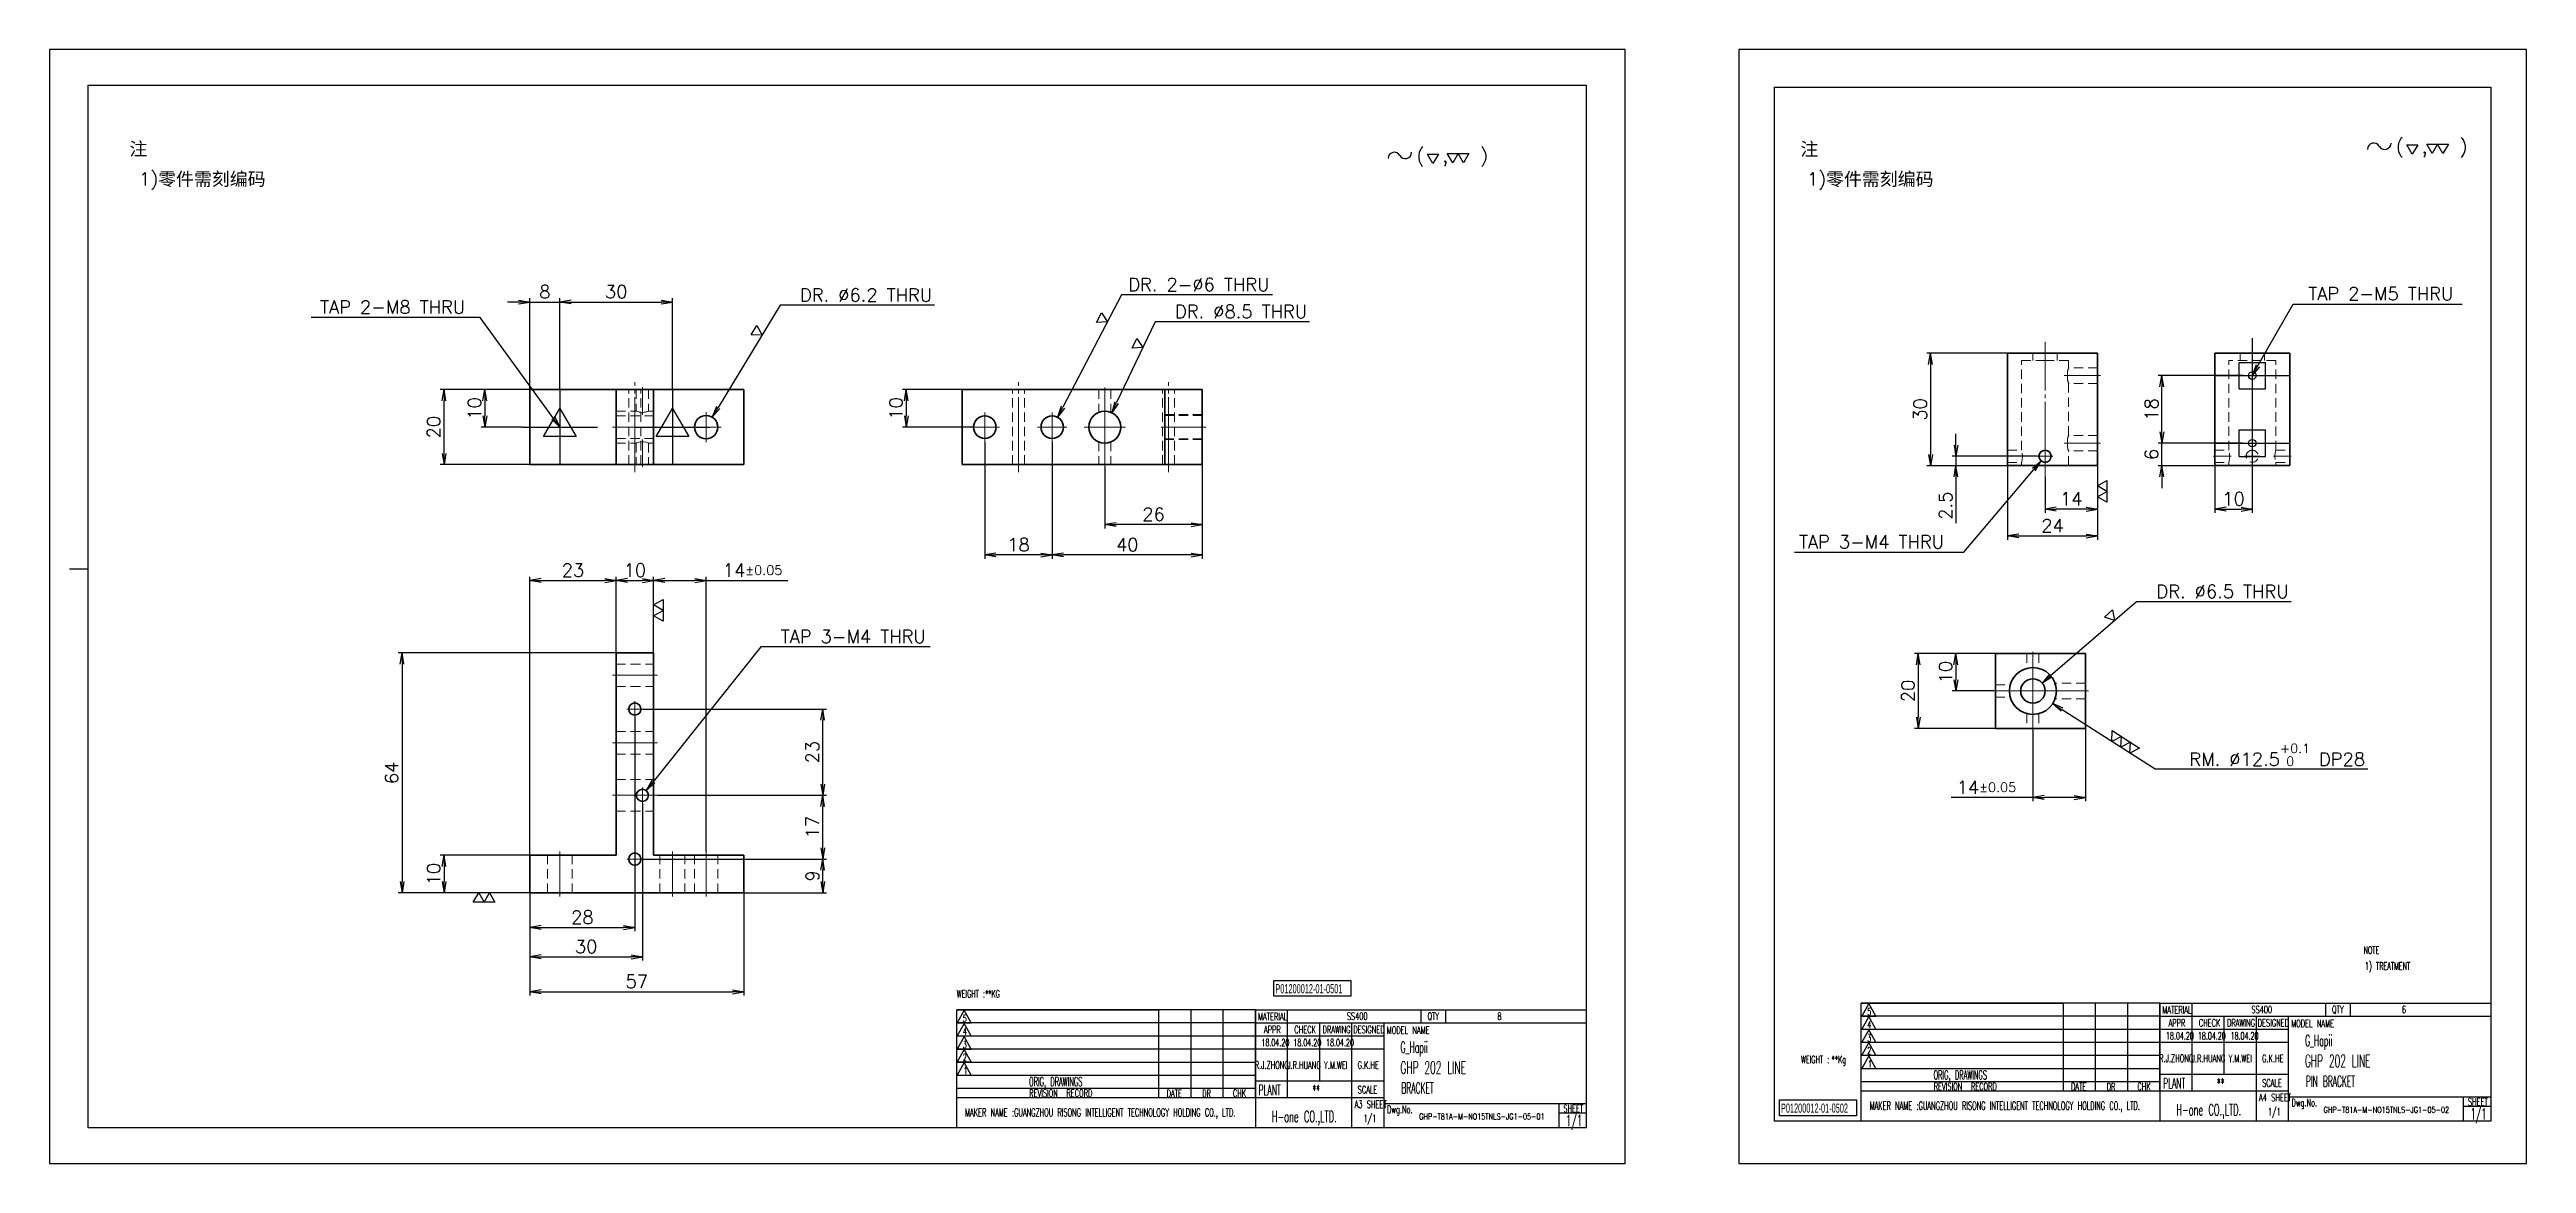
# Model space of a CAD drawing. Header units: millimetres. Extents: x 9439 to 18429, y 1498 to 3280.
# Drawn here: x 12056 to 12716, y 1498 to 1795 of the extents above; entities that cross this region are included whole.
import ezdxf
from ezdxf.enums import TextEntityAlignment as Align

# ---------------------------------------------------------------- set-up
doc = ezdxf.new("R2010")
doc.units = ezdxf.units.MM
doc.linetypes.add('CENTER-HOKUTO', pattern=[23, 20, -1, 1, -1])
doc.linetypes.add('HIDDEN-HOKUTO', pattern=[3.8, 2.5, -1.3])
doc.layers.add('AM_7', color=2, linetype='CENTER-HOKUTO', lineweight=30)
doc.layers.add('AM_HID', color=1, linetype='HIDDEN-HOKUTO', lineweight=25)
doc.layers.add('title_frame', color=7, linetype='Continuous')
doc.layers.add('word_dim', color=253, linetype='Continuous')
doc.styles.add('MX_NOTE_STANDARD', font='txt.shx', dxfattribs={"bigfont": 'bigfont.shx'})
doc.styles.get("Standard").update_dxf_attribs({"font": 'romans.shx', "bigfont": 'bigfont.shx'})
doc.dimstyles.new('RS1-1', dxfattribs={"dimtxt": 3.5, "dimasz": 3, "dimexe": 1, "dimexo": 0, "dimgap": 1, "dimtad": 3, "dimdsep": 46, "dimtxsty": 'Standard', "dimblk1": 'OPEN', "dimblk2": 'OPEN', "dimsah": 1, "dimcen": 0, "dimclrd": 256, "dimclre": 256, "dimclrt": 3, "dimazin": 2, "dimtfac": 1, "dimtmove": 0, "dimatfit": 3, "dimldrblk": 'OPEN', "dimfxl": 0, "dimtolj": 1, "dimtzin": 0, "dimarcsym": 0})

msp = doc.modelspace()

# ---------------------------------------------------------------- texts
at = {"ltscale": 2, "char_height": 3.5, "attachment_point": 1}
for s, insert, width in [('{\\fSimSun|b0|i0|c134|p2;\\C3;注}', (12077.301, 1770.365), 10.36469), ('{\\fSimSun|b0|i0|c134|p2;\\C3;注}', (12522.745, 1770.328), 10.36469), ('{\\Fromans,bigfont|c134;\\C3;1)\\fSimSun|b0|i0|c134|p2;零件需刻编码}', (12079.866, 1762.357), 96.90613), ('{\\Fromans,bigfont|c134;\\C3;1)\\fSimSun|b0|i0|c134|p2;零件需刻编码}', (12524.504, 1762.342), 96.90613)]:
    msp.add_mtext(s, dxfattribs=dict(at, insert=insert, width=width))
at = {"linetype": 'Continuous', "char_height": 3, "width": 50.9, "attachment_point": 4}
for insert in [(12657.281, 1530.392), (12416.161, 1528.604)]:
    msp.add_mtext('{\\W0.5;\\C3;G_Hapii }', dxfattribs=dict(at, insert=insert))
at = {"color": 3, "linetype": 'Continuous', "char_height": 1.6, "width": 37.13137, "attachment_point": 1}
for s, insert in [('{\\W0.65;GHP-T81A-M-NO15TNLS-JG1-05-02}', (12662.236, 1513.234)), ('{\\W0.65;GHP-T81A-M-NO15TNLS-JG1-05-01}', (12421.116, 1511.446))]:
    msp.add_mtext(s, dxfattribs=dict(at, insert=insert))
at = {"layer": 'title_frame', "color": 3, "style": 'MX_NOTE_STANDARD'}
for s, height, width, p in [('NOTE', 2, 0.5341, (12672.878, 1554.005)), ('NOTE', 1.96, 0.545, (12672.878, 1554.005)), ('NOTE', 1.96, 0.545, (12672.878, 1554.005)), ('1) TREATMENT', 2, 0.5341, (12673.267, 1549.782)), ('1) TREATMENT', 1.96, 0.545, (12673.267, 1549.782)), ('1) TREATMENT', 1.96, 0.545, (12673.267, 1549.782)), ('WEIGHT :**KG ', 1.96, 0.545, (12297.883, 1542.4)), ('SS400', 1.9728, 0.5341, (12642.977, 1538.17)), ('6', 1.973, 0.5341, (12683.104, 1538.17)), ('SS400', 1.9728, 0.5341, (12401.857, 1536.382)), ('8', 1.973, 0.5341, (12441.985, 1536.382)), ('18.04.20', 1.9, 0.5341, (12620.19, 1531.195)), ('18.04.20', 1.9, 0.5341, (12628.702, 1531.195)), ('18.04.20', 1.9, 0.5341, (12637.42, 1531.195)), ('18.04.20', 1.9, 0.5341, (12379.071, 1529.408)), ('18.04.20', 1.9, 0.5341, (12387.583, 1529.408)), ('18.04.20', 1.9, 0.5341, (12396.3, 1529.408)), ('GHP 202 LINE', 3.3, 0.5341, (12416.123, 1522.035)), ('WEIGHT : ', 2, 0.5341, (12522.94, 1524.859)), ('**Kg', 2, 0.5341, (12531.087, 1524.859)), ('GHP 202 LINE', 3.3, 0.5341, (12657.242, 1523.822)), ('**', 2.74, 0.5341, (12392.677, 1516.353)), ('BRACKET', 2.94, 0.5, (12416.371, 1516.771)), ('**', 2.74, 0.5341, (12633.796, 1518.141)), ('PIN BRACKET', 2.94, 0.5, (12657.49, 1518.558)), ('H-one CO.,LTD.', 3, 0.5341, (12381.84, 1509.133)), ('A3 SHEET', 1.9728, 0.5341, (12403.914, 1512.907)), ('H-one CO.,LTD.', 3, 0.5341, (12622.959, 1510.921)), ('1/1', 1.9728, 0.5341, (12647.385, 1510.94)), ('SHEET', 1.9728, 0.5341, (12700.693, 1513.583)), ('1/1', 3, 0.5341, (12701.41, 1509.847)), ('1/1', 1.9728, 0.5341, (12406.265, 1509.153)), ('1/1', 3, 0.5341, (12460.291, 1508.06))]:
    msp.add_text(s, height=height, dxfattribs=dict(at, width=width)).set_placement(p)
at = {"layer": 'title_frame', "color": 3, "style": 'MX_NOTE_STANDARD', "width": 0.5341}
for s, p in [('R.J.ZHONG', (12381.816, 1522.79)), ('J.R.HUANG', (12390.411, 1522.769)), ('Y.M.WEI', (12398.891, 1522.772)), ('G.K.HE', (12407.561, 1522.769)), ('R.J.ZHONG', (12622.936, 1524.578)), ('J.R.HUANG', (12631.53, 1524.556)), ('Y.M.WEI', (12640.01, 1524.56)), ('G.K.HE', (12648.68, 1524.556))]:
    msp.add_text(s, height=1.9728, dxfattribs=at).set_placement(p, align=Align.BOTTOM_CENTER)
at = {"layer": 'title_frame', "color": 3, "char_height": 2.45, "width": 4.1107, "attachment_point": 1, "style": 'MX_NOTE_STANDARD'}
for s, insert in [('{\\f3 of 9 Barcode|b0|i0|c0|p82;\\W0.5;P01200012-01-0501}', (12382.794, 1545.938)), ('{\\f3 of 9 Barcode|b0|i0|c0|p82;\\W0.5;P01200012-01-0502}', (12517.571, 1514.105))]:
    msp.add_mtext(s, dxfattribs=dict(at, insert=insert))
at = {"layer": 'word_dim', "color": 3, "linetype": 'Continuous', "ltscale": 2, "char_height": 3.5}
for s, insert, attachment_point in [('\\A1;TAP 2-M5 THRU', (12658.121, 1728.274), 7), ('\\A1;TAP 2-M8 THRU', (12166.814, 1724.711), 9)]:
    msp.add_mtext(s, dxfattribs=dict(at, insert=insert, attachment_point=attachment_point))

# ---------------------------------------------------------------- blocks, each defined once
blk = doc.blocks.new('A$C404331B6')
at = {"layer": 'title_frame'}
for p, q in [((0, -31.5), (0, 0)), ((0, 0), (53.9, 0)), ((79.62, 0), (0, 0)), ((53.9, -23.5), (53.9, 0)), ((62.48, -23.5), (62.48, 0)), ((62.48, -23.5), (62.48, 0)), ((71.05, -23.5), (71.05, 0)), ((71.05, -23.5), (71.05, 0)), ((79.62, 0), (79.62, -31.5)), ((79.62, 0), (167.83, 0)), ((88.2, -23.5), (88.2, 0)), ((123.73, 0), (123.73, -3.5)), ((130.3, 0), (130.3, -3.5)), ((53.9, -3.5), (0, -3.5)), ((79.62, -3.5), (0, -3.5)), ((1.98, -0.12), (0.1, -3.45)), ((0.1, -3.45), (3.86, -3.45)), ((1.98, -3.6), (0.1, -6.92)), ((3.86, -3.45), (1.98, -0.12)), ((3.86, -6.92), (1.98, -3.6)), ((79.62, -3.5), (167.83, -3.5)), ((96.78, -18.9), (96.78, -3.5)), ((105.35, -31.5), (105.35, -3.5)), ((113.92, -31.5), (113.92, -3.5)), ((53.9, -7), (0, -7)), ((79.62, -7), (0, -7)), ((53.9, -10.5), (0, -10.5)), ((79.62, -10.5), (0, -10.5)), ((0.1, -6.92), (3.86, -6.92)), ((1.98, -7.13), (0.1, -10.45)), ((0.1, -10.45), (3.86, -10.45)), ((1.98, -10.54), (0.1, -13.87)), ((3.86, -10.45), (1.98, -7.13)), ((3.86, -13.87), (1.98, -10.54)), ((113.92, -7), (79.62, -7)), ((113.92, -10.5), (79.62, -10.5)), ((53.9, -14), (0, -14)), ((79.62, -14), (0, -14)), ((53.9, -17.5), (0, -17.5)), ((79.62, -17.5), (0, -17.5)), ((0.1, -13.87), (3.86, -13.87)), ((1.98, -14.07), (0.1, -17.4)), ((0.1, -17.4), (3.86, -17.4)), ((3.86, -17.4), (1.98, -14.07)), ((79.62, -18.9), (113.92, -18.9)), ((53.9, -21), (0, -21)), ((79.62, -21), (0, -21)), ((79.62, -23.5), (0, -23.5)), ((113.92, -23.5), (79.62, -23.5)), ((113.92, -25), (167.83, -25)), ((160.48, -25), (160.48, -31.5)), ((167.83, -31.5), (0, -31.5)), ((160.48, -27.5), (167.83, -27.5))]:
    blk.add_line(p, q, dxfattribs=at)
at = {"layer": 'title_frame', "color": 3, "style": 'MX_NOTE_STANDARD', "width": 0.5341}
for s, height, p in [('5', 1.92, (1.59, -3.22)), ('4', 1.92, (1.59, -6.7)), ('MATERIAL', 1.973, (80.3, -2.79)), ('APPR', 1.973, (81.89, -6.26)), ('CHECK', 1.973, (89.99, -6.26)), ('DRAWING', 1.973, (97.51, -6.26)), ('DESIGNED', 1.973, (105.7, -6.26)), ('MODEL NAME', 1.973, (114.63, -6.41)), ('QTY', 1.973, (125.5, -2.7)), ('3', 1.92, (1.59, -10.23)), ('2', 1.92, (1.59, -13.64)), ('1', 1.92, (1.78, -17.17)), ('ORIG, DRAWINGS', 2.4112, (19.27, -20.34)), ('MAKER NAME :GUANGZHOU RISONG INTELLIGENT TECHNOLOGY HOLDING CO., LTD.', 2.16, (2.22, -28.43)), ('REVISION  RECORD', 1.9728, (19.32, -23.18)), ('DATE', 1.973, (55.94, -23.26)), ('DR', 1.973, (65.43, -23.27)), ('CHK', 1.973, (73.61, -23.23)), ('PLANT', 2.74, (80.46, -22.73)), ('SCALE', 1.973, (106.88, -22.28)), ('Dwg.No.', 1.973, (114.71, -27.52)), ('SHEET', 1.973, (161.71, -27.29))]:
    blk.add_text(s, height=height, dxfattribs=at).set_placement(p)
blk = doc.blocks.new('_Open')
at = {"color": 0, "lineweight": -2}
for p, q in [((-1, 0.17), (0, 0)), ((-1, -0.17), (0, 0)), ((0, 0), (-1, 0))]:
    blk.add_line(p, q, dxfattribs=at)
blk = doc.blocks.new('*D19')
at = {"layer": 'DEFPOINTS', "color": 0, "linetype": 'Continuous', "ltscale": 2}
for p in [(12161.17, 1704.45), (12184.05, 1704.45), (12184.05, 1684.45)]:
    blk.add_point(p, dxfattribs=at)
at = {"layer": 'word_dim', "linetype": 'Continuous', "lineweight": -2, "ltscale": 2}
for p, q in [((12184.05, 1704.45), (12160.17, 1704.45)), ((12161.17, 1687.45), (12161.17, 1701.45)), ((12184.05, 1684.45), (12160.17, 1684.45))]:
    blk.add_line(p, q, dxfattribs=at)
at = {"layer": 'word_dim', "linetype": 'Continuous', "lineweight": -2, "ltscale": 2, "xscale": 3, "yscale": 3, "zscale": 3}
for p, rotation in [((12161.17, 1704.45), 90), ((12161.17, 1684.45), 270)]:
    blk.add_blockref('_Open', p, dxfattribs=dict(at, rotation=rotation))
at = {"layer": 'word_dim', "color": 3, "linetype": 'Continuous', "ltscale": 2, "insert": (12158.42, 1694.45), "char_height": 3.5, "attachment_point": 5, "rotation": 90}
blk.add_mtext('\\A1;20', dxfattribs=at)
blk = doc.blocks.new('*D20')
at = {"layer": 'DEFPOINTS', "color": 0, "linetype": 'Continuous', "ltscale": 2}
for p in [(12184.05, 1570.28), (12241.05, 1570.28), (12241.05, 1543.89)]:
    blk.add_point(p, dxfattribs=at)
at = {"layer": 'word_dim', "linetype": 'Continuous', "lineweight": -2, "ltscale": 2}
for p, q in [((12184.05, 1570.28), (12184.05, 1542.89)), ((12241.05, 1570.28), (12241.05, 1542.89)), ((12187.05, 1543.89), (12238.05, 1543.89))]:
    blk.add_line(p, q, dxfattribs=at)
at = {"layer": 'word_dim', "linetype": 'Continuous', "lineweight": -2, "ltscale": 2, "xscale": 3, "yscale": 3, "zscale": 3, "rotation": 180}
blk.add_blockref('_Open', (12184.05, 1543.89), dxfattribs=at)
at = {"layer": 'word_dim', "linetype": 'Continuous', "lineweight": -2, "ltscale": 2, "xscale": 3, "yscale": 3, "zscale": 3}
blk.add_blockref('_Open', (12241.05, 1543.89), dxfattribs=at)
at = {"layer": 'word_dim', "color": 3, "linetype": 'Continuous', "ltscale": 2, "insert": (12212.55, 1546.64), "char_height": 3.5, "attachment_point": 5}
blk.add_mtext('\\A1;57', dxfattribs=at)
blk = doc.blocks.new('*D21')
at = {"layer": 'DEFPOINTS', "color": 0, "linetype": 'Continuous', "ltscale": 2}
for p in [(12184.05, 1580.28), (12161.17, 1570.28), (12184.05, 1570.28)]:
    blk.add_point(p, dxfattribs=at)
at = {"layer": 'word_dim', "linetype": 'Continuous', "lineweight": -2, "ltscale": 2}
for p, q in [((12184.05, 1580.28), (12160.17, 1580.28)), ((12161.17, 1577.28), (12161.17, 1573.28)), ((12184.05, 1570.28), (12160.17, 1570.28))]:
    blk.add_line(p, q, dxfattribs=at)
at = {"layer": 'word_dim', "linetype": 'Continuous', "lineweight": -2, "ltscale": 2, "xscale": 3, "yscale": 3, "zscale": 3}
for p, rotation in [((12161.17, 1580.28), 90), ((12161.17, 1570.28), 270)]:
    blk.add_blockref('_Open', p, dxfattribs=dict(at, rotation=rotation))
at = {"layer": 'word_dim', "color": 3, "linetype": 'Continuous', "ltscale": 2, "insert": (12158.42, 1575.28), "char_height": 3.5, "attachment_point": 5, "rotation": 90}
blk.add_mtext('\\A1;10', dxfattribs=at)
blk = doc.blocks.new('*D22')
at = {"layer": 'DEFPOINTS', "color": 0, "linetype": 'Continuous', "ltscale": 2}
for p in [(12207.05, 1653.56), (12207.05, 1634.28), (12184.05, 1580.28)]:
    blk.add_point(p, dxfattribs=at)
at = {"layer": 'word_dim', "linetype": 'Continuous', "lineweight": -2, "ltscale": 2}
for p, q in [((12184.05, 1580.28), (12184.05, 1654.56)), ((12187.05, 1653.56), (12204.05, 1653.56)), ((12207.05, 1634.28), (12207.05, 1654.56))]:
    blk.add_line(p, q, dxfattribs=at)
at = {"layer": 'word_dim', "linetype": 'Continuous', "lineweight": -2, "ltscale": 2, "xscale": 3, "yscale": 3, "zscale": 3, "rotation": 180}
blk.add_blockref('_Open', (12184.05, 1653.56), dxfattribs=at)
at = {"layer": 'word_dim', "linetype": 'Continuous', "lineweight": -2, "ltscale": 2, "xscale": 3, "yscale": 3, "zscale": 3}
blk.add_blockref('_Open', (12207.05, 1653.56), dxfattribs=at)
at = {"layer": 'word_dim', "color": 3, "linetype": 'Continuous', "ltscale": 2, "insert": (12195.55, 1656.31), "char_height": 3.5, "attachment_point": 5}
blk.add_mtext('\\A1;23', dxfattribs=at)
blk = doc.blocks.new('*D23')
at = {"layer": 'DEFPOINTS', "color": 0, "linetype": 'Continuous', "ltscale": 2}
for p in [(12217.05, 1653.56), (12207.05, 1634.28), (12217.05, 1634.28)]:
    blk.add_point(p, dxfattribs=at)
at = {"layer": 'word_dim', "linetype": 'Continuous', "lineweight": -2, "ltscale": 2}
for p, q in [((12207.05, 1634.28), (12207.05, 1654.56)), ((12210.05, 1653.56), (12214.05, 1653.56)), ((12217.05, 1634.28), (12217.05, 1654.56))]:
    blk.add_line(p, q, dxfattribs=at)
at = {"layer": 'word_dim', "linetype": 'Continuous', "lineweight": -2, "ltscale": 2, "xscale": 3, "yscale": 3, "zscale": 3, "rotation": 180}
blk.add_blockref('_Open', (12207.05, 1653.56), dxfattribs=at)
at = {"layer": 'word_dim', "linetype": 'Continuous', "lineweight": -2, "ltscale": 2, "xscale": 3, "yscale": 3, "zscale": 3}
blk.add_blockref('_Open', (12217.05, 1653.56), dxfattribs=at)
at = {"layer": 'word_dim', "color": 3, "linetype": 'Continuous', "ltscale": 2, "insert": (12212.05, 1656.31), "char_height": 3.5, "attachment_point": 5}
blk.add_mtext('\\A1;10', dxfattribs=at)
blk = doc.blocks.new('*D24')
at = {"layer": 'DEFPOINTS', "color": 0, "linetype": 'Continuous', "ltscale": 2}
for p in [(12207.05, 1634.28), (12149.97, 1570.28), (12184.05, 1570.28)]:
    blk.add_point(p, dxfattribs=at)
at = {"layer": 'word_dim', "linetype": 'Continuous', "lineweight": -2, "ltscale": 2}
for p, q in [((12207.05, 1634.28), (12148.97, 1634.28)), ((12149.97, 1631.28), (12149.97, 1573.28)), ((12184.05, 1570.28), (12148.97, 1570.28))]:
    blk.add_line(p, q, dxfattribs=at)
at = {"layer": 'word_dim', "linetype": 'Continuous', "lineweight": -2, "ltscale": 2, "xscale": 3, "yscale": 3, "zscale": 3}
for p, rotation in [((12149.97, 1634.28), 90), ((12149.97, 1570.28), 270)]:
    blk.add_blockref('_Open', p, dxfattribs=dict(at, rotation=rotation))
at = {"layer": 'word_dim', "color": 3, "linetype": 'Continuous', "ltscale": 2, "insert": (12147.22, 1602.28), "char_height": 3.5, "attachment_point": 5, "rotation": 90}
blk.add_mtext('\\A1;64', dxfattribs=at)
blk = doc.blocks.new('MARK_M8BOLT')
at = {"color": 3, "linetype": 'Continuous'}
for p, q in [((-2.17, -1.25), (0, 2.5)), ((0, 2.5), (2.17, -1.25)), ((2.17, -1.25), (-2.17, -1.25))]:
    blk.add_line(p, q, dxfattribs=at)
blk = doc.blocks.new('MARK_CENTER')
at = {"color": 2, "linetype": 'CENTER-HOKUTO'}
for p, q in [((0, 10), (0, -10)), ((-10, 0), (10, 0))]:
    blk.add_line(p, q, dxfattribs=at)
blk = doc.blocks.new('*D25')
at = {"layer": 'DEFPOINTS', "color": 0, "linetype": 'Continuous', "ltscale": 2}
for p in [(12184.05, 1704.45), (12172.03, 1694.45), (12182.05, 1694.45)]:
    blk.add_point(p, dxfattribs=at)
at = {"layer": 'word_dim', "linetype": 'Continuous', "lineweight": -2, "ltscale": 2}
for p, q in [((12184.05, 1704.45), (12171.03, 1704.45)), ((12172.03, 1701.45), (12172.03, 1697.45)), ((12182.05, 1694.45), (12171.03, 1694.45))]:
    blk.add_line(p, q, dxfattribs=at)
at = {"layer": 'word_dim', "linetype": 'Continuous', "lineweight": -2, "ltscale": 2, "xscale": 3, "yscale": 3, "zscale": 3}
for p, rotation in [((12172.03, 1704.45), 90), ((12172.03, 1694.45), 270)]:
    blk.add_blockref('_Open', p, dxfattribs=dict(at, rotation=rotation))
at = {"layer": 'word_dim', "color": 3, "linetype": 'Continuous', "ltscale": 2, "insert": (12169.28, 1699.45), "char_height": 3.5, "attachment_point": 5, "rotation": 90}
blk.add_mtext('\\A1;10', dxfattribs=at)
blk = doc.blocks.new('*D26')
at = {"layer": 'DEFPOINTS', "color": 0, "linetype": 'Continuous', "ltscale": 2}
for p in [(12192.05, 1727.8), (12184.05, 1704.45), (12192.05, 1704.45)]:
    blk.add_point(p, dxfattribs=at)
at = {"layer": 'word_dim', "linetype": 'Continuous', "lineweight": -2, "ltscale": 2}
for p, q in [((12181.05, 1727.8), (12178.05, 1727.8)), ((12184.05, 1704.45), (12184.05, 1728.8)), ((12184.05, 1727.8), (12192.05, 1727.8)), ((12192.05, 1704.45), (12192.05, 1728.8)), ((12195.05, 1727.8), (12198.05, 1727.8))]:
    blk.add_line(p, q, dxfattribs=at)
at = {"layer": 'word_dim', "linetype": 'Continuous', "lineweight": -2, "ltscale": 2, "xscale": 3, "yscale": 3, "zscale": 3}
blk.add_blockref('_Open', (12184.05, 1727.8), dxfattribs=at)
at = {"layer": 'word_dim', "linetype": 'Continuous', "lineweight": -2, "ltscale": 2, "xscale": 3, "yscale": 3, "zscale": 3, "rotation": 180}
blk.add_blockref('_Open', (12192.05, 1727.8), dxfattribs=at)
at = {"layer": 'word_dim', "color": 3, "linetype": 'Continuous', "ltscale": 2, "insert": (12188.05, 1730.55), "char_height": 3.5, "attachment_point": 5}
blk.add_mtext('\\A1;8', dxfattribs=at)
blk = doc.blocks.new('*D27')
at = {"layer": 'DEFPOINTS', "color": 0, "linetype": 'Continuous', "ltscale": 2}
for p in [(12222.05, 1727.8), (12192.05, 1704.45), (12222.05, 1704.45)]:
    blk.add_point(p, dxfattribs=at)
at = {"layer": 'word_dim', "linetype": 'Continuous', "lineweight": -2, "ltscale": 2}
for p, q in [((12192.05, 1704.45), (12192.05, 1728.8)), ((12195.05, 1727.8), (12219.05, 1727.8)), ((12222.05, 1704.45), (12222.05, 1728.8))]:
    blk.add_line(p, q, dxfattribs=at)
at = {"layer": 'word_dim', "linetype": 'Continuous', "lineweight": -2, "ltscale": 2, "xscale": 3, "yscale": 3, "zscale": 3, "rotation": 180}
blk.add_blockref('_Open', (12192.05, 1727.8), dxfattribs=at)
at = {"layer": 'word_dim', "linetype": 'Continuous', "lineweight": -2, "ltscale": 2, "xscale": 3, "yscale": 3, "zscale": 3}
blk.add_blockref('_Open', (12222.05, 1727.8), dxfattribs=at)
at = {"layer": 'word_dim', "color": 3, "linetype": 'Continuous', "ltscale": 2, "insert": (12207.05, 1730.55), "char_height": 3.5, "attachment_point": 5}
blk.add_mtext('\\A1;30', dxfattribs=at)
blk = doc.blocks.new('*D28')
at = {"layer": 'DEFPOINTS', "color": 0, "linetype": 'Continuous', "ltscale": 2}
for p in [(12231.05, 1653.56), (12217.05, 1634.28), (12231.05, 1581.28)]:
    blk.add_point(p, dxfattribs=at)
at = {"layer": 'word_dim', "linetype": 'Continuous', "lineweight": -2, "ltscale": 2}
for p, q in [((12217.05, 1634.28), (12217.05, 1654.56)), ((12220.05, 1653.56), (12228.05, 1653.56)), ((12231.05, 1581.28), (12231.05, 1654.56)), ((12231.05, 1653.56), (12252.8, 1653.56))]:
    blk.add_line(p, q, dxfattribs=at)
at = {"layer": 'word_dim', "linetype": 'Continuous', "lineweight": -2, "ltscale": 2, "xscale": 3, "yscale": 3, "zscale": 3, "rotation": 180}
blk.add_blockref('_Open', (12217.05, 1653.56), dxfattribs=at)
at = {"layer": 'word_dim', "linetype": 'Continuous', "lineweight": -2, "ltscale": 2, "xscale": 3, "yscale": 3, "zscale": 3}
blk.add_blockref('_Open', (12231.05, 1653.56), dxfattribs=at)
at = {"layer": 'word_dim', "color": 3, "linetype": 'Continuous', "ltscale": 2, "insert": (12243.42, 1656.31), "char_height": 3.5, "attachment_point": 5}
blk.add_mtext('\\A1;14{\\H0.715x;%%p0.05}', dxfattribs=at)
blk = doc.blocks.new('*D29')
at = {"layer": 'DEFPOINTS', "color": 0, "linetype": 'Continuous', "ltscale": 2}
for p in [(12232.66, 1697.1), (12229.44, 1691.8)]:
    blk.add_point(p, dxfattribs=at)
at = {"layer": 'word_dim', "linetype": 'Continuous', "lineweight": -2, "ltscale": 2}
for p, q in [((12250.74, 1726.92), (12234.21, 1699.66)), ((12291.94, 1726.92), (12250.74, 1726.92))]:
    blk.add_line(p, q, dxfattribs=at)
at = {"layer": 'word_dim', "linetype": 'Continuous', "lineweight": -2, "ltscale": 2, "xscale": 3, "yscale": 3, "zscale": 3, "rotation": 238.7600663188628}
blk.add_blockref('_Open', (12232.66, 1697.1), dxfattribs=at)
at = {"layer": 'word_dim', "color": 3, "linetype": 'Continuous', "ltscale": 2, "insert": (12273.68, 1729.67), "char_height": 3.5, "attachment_point": 5}
blk.add_mtext('\\A1;DR. ∅6.2 THRU', dxfattribs=at)
blk = doc.blocks.new('shiage1')
at = {"layer": 'word_dim', "color": 3, "linetype": 'Continuous'}
for p, q in [((0, 0), (-1.44, 2.5)), ((-1.44, 2.5), (1.44, 2.5)), ((1.44, 2.5), (0, 0))]:
    blk.add_line(p, q, dxfattribs=at)
blk = doc.blocks.new('*D30')
at = {"layer": 'DEFPOINTS', "color": 0, "linetype": 'Continuous', "ltscale": 2}
for p in [(12299.31, 1704.45), (12284.41, 1694.45), (12302.31, 1694.45)]:
    blk.add_point(p, dxfattribs=at)
at = {"layer": 'word_dim', "linetype": 'Continuous', "lineweight": -2, "ltscale": 2}
for p, q in [((12299.31, 1704.45), (12283.41, 1704.45)), ((12284.41, 1701.45), (12284.41, 1697.45)), ((12302.31, 1694.45), (12283.41, 1694.45))]:
    blk.add_line(p, q, dxfattribs=at)
at = {"layer": 'word_dim', "linetype": 'Continuous', "lineweight": -2, "ltscale": 2, "xscale": 3, "yscale": 3, "zscale": 3}
for p, rotation in [((12284.41, 1704.45), 90), ((12284.41, 1694.45), 270)]:
    blk.add_blockref('_Open', p, dxfattribs=dict(at, rotation=rotation))
at = {"layer": 'word_dim', "color": 3, "linetype": 'Continuous', "ltscale": 2, "insert": (12281.66, 1699.45), "char_height": 3.5, "attachment_point": 5, "rotation": 90}
blk.add_mtext('\\A1;10', dxfattribs=at)
blk = doc.blocks.new('*D31')
at = {"layer": 'DEFPOINTS', "color": 0, "linetype": 'Continuous', "ltscale": 2}
for p in [(12323.31, 1690.55), (12363.31, 1684.45), (12323.31, 1660.37)]:
    blk.add_point(p, dxfattribs=at)
at = {"layer": 'word_dim', "linetype": 'Continuous', "lineweight": -2, "ltscale": 2}
for p, q in [((12323.31, 1690.55), (12323.31, 1659.37)), ((12363.31, 1684.45), (12363.31, 1659.37)), ((12360.31, 1660.37), (12326.31, 1660.37))]:
    blk.add_line(p, q, dxfattribs=at)
at = {"layer": 'word_dim', "linetype": 'Continuous', "lineweight": -2, "ltscale": 2, "xscale": 3, "yscale": 3, "zscale": 3, "rotation": 180}
blk.add_blockref('_Open', (12323.31, 1660.37), dxfattribs=at)
at = {"layer": 'word_dim', "linetype": 'Continuous', "lineweight": -2, "ltscale": 2, "xscale": 3, "yscale": 3, "zscale": 3}
blk.add_blockref('_Open', (12363.31, 1660.37), dxfattribs=at)
at = {"layer": 'word_dim', "color": 3, "linetype": 'Continuous', "ltscale": 2, "insert": (12343.31, 1663.12), "char_height": 3.5, "attachment_point": 5}
blk.add_mtext('\\A1;40', dxfattribs=at)
blk = doc.blocks.new('*D32')
at = {"layer": 'DEFPOINTS', "color": 0, "linetype": 'Continuous', "ltscale": 2}
for p in [(12305.31, 1690.55), (12323.31, 1690.55), (12305.31, 1660.37)]:
    blk.add_point(p, dxfattribs=at)
at = {"layer": 'word_dim', "linetype": 'Continuous', "lineweight": -2, "ltscale": 2}
for p, q in [((12305.31, 1690.55), (12305.31, 1659.37)), ((12323.31, 1690.55), (12323.31, 1659.37)), ((12320.31, 1660.37), (12308.31, 1660.37))]:
    blk.add_line(p, q, dxfattribs=at)
at = {"layer": 'word_dim', "linetype": 'Continuous', "lineweight": -2, "ltscale": 2, "xscale": 3, "yscale": 3, "zscale": 3, "rotation": 180}
blk.add_blockref('_Open', (12305.31, 1660.37), dxfattribs=at)
at = {"layer": 'word_dim', "linetype": 'Continuous', "lineweight": -2, "ltscale": 2, "xscale": 3, "yscale": 3, "zscale": 3}
blk.add_blockref('_Open', (12323.31, 1660.37), dxfattribs=at)
at = {"layer": 'word_dim', "color": 3, "linetype": 'Continuous', "ltscale": 2, "insert": (12314.31, 1663.12), "char_height": 3.5, "attachment_point": 5}
blk.add_mtext('\\A1;18', dxfattribs=at)
blk = doc.blocks.new('*D33')
at = {"layer": 'DEFPOINTS', "color": 0, "linetype": 'Continuous', "ltscale": 2}
for p in [(12324.71, 1697.11), (12321.92, 1691.79)]:
    blk.add_point(p, dxfattribs=at)
at = {"layer": 'word_dim', "linetype": 'Continuous', "lineweight": -2, "ltscale": 2}
for p, q in [((12341.79, 1729.7), (12326.1, 1699.76)), ((12381.99, 1729.7), (12341.79, 1729.7))]:
    blk.add_line(p, q, dxfattribs=at)
at = {"layer": 'word_dim', "linetype": 'Continuous', "lineweight": -2, "ltscale": 2, "xscale": 3, "yscale": 3, "zscale": 3, "rotation": 242.3506371771129}
blk.add_blockref('_Open', (12324.71, 1697.11), dxfattribs=at)
at = {"layer": 'word_dim', "color": 3, "linetype": 'Continuous', "ltscale": 2, "insert": (12362.39, 1732.45), "char_height": 3.5, "attachment_point": 5}
blk.add_mtext('\\A1;DR. 2-∅6 THRU', dxfattribs=at)
blk = doc.blocks.new('*D34')
at = {"layer": 'DEFPOINTS', "color": 0, "linetype": 'Continuous', "ltscale": 2}
for p in [(12337.31, 1683.84), (12363.31, 1684.45), (12337.31, 1668.46)]:
    blk.add_point(p, dxfattribs=at)
at = {"layer": 'word_dim', "linetype": 'Continuous', "lineweight": -2, "ltscale": 2}
for p, q in [((12337.31, 1683.84), (12337.31, 1667.46)), ((12363.31, 1684.45), (12363.31, 1667.46)), ((12360.31, 1668.46), (12340.31, 1668.46))]:
    blk.add_line(p, q, dxfattribs=at)
at = {"layer": 'word_dim', "linetype": 'Continuous', "lineweight": -2, "ltscale": 2, "xscale": 3, "yscale": 3, "zscale": 3, "rotation": 180}
blk.add_blockref('_Open', (12337.31, 1668.46), dxfattribs=at)
at = {"layer": 'word_dim', "linetype": 'Continuous', "lineweight": -2, "ltscale": 2, "xscale": 3, "yscale": 3, "zscale": 3}
blk.add_blockref('_Open', (12363.31, 1668.46), dxfattribs=at)
at = {"layer": 'word_dim', "color": 3, "linetype": 'Continuous', "ltscale": 2, "insert": (12350.31, 1671.21), "char_height": 3.5, "attachment_point": 5}
blk.add_mtext('\\A1;26', dxfattribs=at)
blk = doc.blocks.new('*D35')
at = {"layer": 'DEFPOINTS', "color": 0, "linetype": 'Continuous', "ltscale": 2}
for p in [(12339.15, 1698.28), (12335.48, 1690.61)]:
    blk.add_point(p, dxfattribs=at)
at = {"layer": 'word_dim', "linetype": 'Continuous', "lineweight": -2, "ltscale": 2}
for p, q in [((12350.72, 1722.51), (12340.44, 1700.99)), ((12391.92, 1722.51), (12350.72, 1722.51))]:
    blk.add_line(p, q, dxfattribs=at)
at = {"layer": 'word_dim', "linetype": 'Continuous', "lineweight": -2, "ltscale": 2, "xscale": 3, "yscale": 3, "zscale": 3, "rotation": 244.4694083937624}
blk.add_blockref('_Open', (12339.15, 1698.28), dxfattribs=at)
at = {"layer": 'word_dim', "color": 3, "linetype": 'Continuous', "ltscale": 2, "insert": (12373.65, 1725.26), "char_height": 3.5, "attachment_point": 5}
blk.add_mtext('\\A1;DR. ∅8.5 THRU', dxfattribs=at)
blk = doc.blocks.new('shiage0')
at = {"layer": 'word_dim', "color": 3, "linetype": 'Continuous'}
for centre, start, end in [((1.69, 0), 30, 180), ((4.61, 1.69), 210, 0)]:
    blk.add_arc(centre, 1.69, start, end, dxfattribs=at)
blk = doc.blocks.new('11')
at = {"layer": 'title_frame', "color": 3, "linetype": 'Continuous'}
for points in [[(15.1, 3.38), (13.66, 5.88), (16.55, 5.88)], [(20.38, 3.57), (18.93, 6.07), (24.71, 6.07), (23.27, 3.57), (21.82, 6.07)]]:
    blk.add_lwpolyline(points, close=True, dxfattribs=at)
blk.add_blockref('shiage0', (3.13, 4.67), dxfattribs=at)
blk.add_text('(  ,   )', height=3.5, dxfattribs=at).set_placement((10.71, 3.7))
blk = doc.blocks.new('*D37')
at = {"layer": 'DEFPOINTS', "color": 0, "linetype": 'Continuous', "ltscale": 2}
for p in [(12214.16, 1579.28), (12262.12, 1579.28), (12241.05, 1570.28)]:
    blk.add_point(p, dxfattribs=at)
at = {"layer": 'word_dim', "linetype": 'Continuous', "lineweight": -2, "ltscale": 2}
for p, q in [((12214.16, 1579.28), (12263.12, 1579.28)), ((12262.12, 1573.28), (12262.12, 1576.28)), ((12241.05, 1570.28), (12263.12, 1570.28))]:
    blk.add_line(p, q, dxfattribs=at)
at = {"layer": 'word_dim', "linetype": 'Continuous', "lineweight": -2, "ltscale": 2, "xscale": 3, "yscale": 3, "zscale": 3}
for p, rotation in [((12262.12, 1579.28), 90), ((12262.12, 1570.28), 270)]:
    blk.add_blockref('_Open', p, dxfattribs=dict(at, rotation=rotation))
at = {"layer": 'word_dim', "color": 3, "linetype": 'Continuous', "ltscale": 2, "insert": (12259.37, 1574.78), "char_height": 3.5, "attachment_point": 5, "rotation": 90}
blk.add_mtext('\\A1;9', dxfattribs=at)
blk = doc.blocks.new('*D38')
at = {"layer": 'DEFPOINTS', "color": 0, "linetype": 'Continuous', "ltscale": 2}
for p in [(12218.05, 1596.28), (12262.12, 1596.28), (12214.16, 1579.28)]:
    blk.add_point(p, dxfattribs=at)
at = {"layer": 'word_dim', "linetype": 'Continuous', "lineweight": -2, "ltscale": 2}
for p, q in [((12218.05, 1596.28), (12263.12, 1596.28)), ((12262.12, 1582.28), (12262.12, 1593.28)), ((12214.16, 1579.28), (12263.12, 1579.28))]:
    blk.add_line(p, q, dxfattribs=at)
at = {"layer": 'word_dim', "linetype": 'Continuous', "lineweight": -2, "ltscale": 2, "xscale": 3, "yscale": 3, "zscale": 3}
for p, rotation in [((12262.12, 1596.28), 90), ((12262.12, 1579.28), 270)]:
    blk.add_blockref('_Open', p, dxfattribs=dict(at, rotation=rotation))
at = {"layer": 'word_dim', "color": 3, "linetype": 'Continuous', "ltscale": 2, "insert": (12259.37, 1587.78), "char_height": 3.5, "attachment_point": 5, "rotation": 90}
blk.add_mtext('\\A1;17', dxfattribs=at)
blk = doc.blocks.new('*D39')
at = {"layer": 'DEFPOINTS', "color": 0, "linetype": 'Continuous', "ltscale": 2}
for p in [(12214.16, 1619.28), (12262.12, 1619.28), (12218.05, 1596.28)]:
    blk.add_point(p, dxfattribs=at)
at = {"layer": 'word_dim', "linetype": 'Continuous', "lineweight": -2, "ltscale": 2}
for p, q in [((12214.16, 1619.28), (12263.12, 1619.28)), ((12262.12, 1599.28), (12262.12, 1616.28)), ((12218.05, 1596.28), (12263.12, 1596.28))]:
    blk.add_line(p, q, dxfattribs=at)
at = {"layer": 'word_dim', "linetype": 'Continuous', "lineweight": -2, "ltscale": 2, "xscale": 3, "yscale": 3, "zscale": 3}
for p, rotation in [((12262.12, 1619.28), 90), ((12262.12, 1596.28), 270)]:
    blk.add_blockref('_Open', p, dxfattribs=dict(at, rotation=rotation))
at = {"layer": 'word_dim', "color": 3, "linetype": 'Continuous', "ltscale": 2, "insert": (12259.37, 1607.78), "char_height": 3.5, "attachment_point": 5, "rotation": 90}
blk.add_mtext('\\A1;23', dxfattribs=at)
blk = doc.blocks.new('*D40')
at = {"layer": 'DEFPOINTS', "color": 0, "linetype": 'Continuous', "ltscale": 2}
for p in [(12212.05, 1617.17), (12184.05, 1570.28), (12212.05, 1561.03)]:
    blk.add_point(p, dxfattribs=at)
at = {"layer": 'word_dim', "linetype": 'Continuous', "lineweight": -2, "ltscale": 2}
for p, q in [((12212.05, 1617.17), (12212.05, 1560.03)), ((12184.05, 1570.28), (12184.05, 1560.03)), ((12187.05, 1561.03), (12209.05, 1561.03))]:
    blk.add_line(p, q, dxfattribs=at)
at = {"layer": 'word_dim', "linetype": 'Continuous', "lineweight": -2, "ltscale": 2, "xscale": 3, "yscale": 3, "zscale": 3, "rotation": 180}
blk.add_blockref('_Open', (12184.05, 1561.03), dxfattribs=at)
at = {"layer": 'word_dim', "linetype": 'Continuous', "lineweight": -2, "ltscale": 2, "xscale": 3, "yscale": 3, "zscale": 3}
blk.add_blockref('_Open', (12212.05, 1561.03), dxfattribs=at)
at = {"layer": 'word_dim', "color": 3, "linetype": 'Continuous', "ltscale": 2, "insert": (12198.05, 1563.78), "char_height": 3.5, "attachment_point": 5}
blk.add_mtext('\\A1;28', dxfattribs=at)
blk = doc.blocks.new('*D41')
at = {"layer": 'DEFPOINTS', "color": 0, "linetype": 'Continuous', "ltscale": 2}
for p in [(12214.05, 1594.17), (12184.05, 1570.28), (12214.05, 1553.2)]:
    blk.add_point(p, dxfattribs=at)
at = {"layer": 'word_dim', "linetype": 'Continuous', "lineweight": -2, "ltscale": 2}
for p, q in [((12214.05, 1594.17), (12214.05, 1552.2)), ((12184.05, 1570.28), (12184.05, 1552.2)), ((12187.05, 1553.2), (12211.05, 1553.2))]:
    blk.add_line(p, q, dxfattribs=at)
at = {"layer": 'word_dim', "linetype": 'Continuous', "lineweight": -2, "ltscale": 2, "xscale": 3, "yscale": 3, "zscale": 3, "rotation": 180}
blk.add_blockref('_Open', (12184.05, 1553.2), dxfattribs=at)
at = {"layer": 'word_dim', "linetype": 'Continuous', "lineweight": -2, "ltscale": 2, "xscale": 3, "yscale": 3, "zscale": 3}
blk.add_blockref('_Open', (12214.05, 1553.2), dxfattribs=at)
at = {"layer": 'word_dim', "color": 3, "linetype": 'Continuous', "ltscale": 2, "insert": (12199.05, 1555.95), "char_height": 3.5, "attachment_point": 5}
blk.add_mtext('\\A1;30', dxfattribs=at)
blk = doc.blocks.new('*D42')
at = {"layer": 'DEFPOINTS', "color": 0, "linetype": 'Continuous', "ltscale": 2}
for p in [(12213.04, 1595.01), (12215.06, 1597.55)]:
    blk.add_point(p, dxfattribs=at)
at = {"layer": 'word_dim', "linetype": 'Continuous', "lineweight": -2, "ltscale": 2}
for p, q in [((12245.65, 1635.87), (12216.93, 1599.89)), ((12290.76, 1635.87), (12245.65, 1635.87))]:
    blk.add_line(p, q, dxfattribs=at)
at = {"layer": 'word_dim', "linetype": 'Continuous', "lineweight": -2, "ltscale": 2, "xscale": 3, "yscale": 3, "zscale": 3, "rotation": 231.4080198766449}
blk.add_blockref('_Open', (12215.06, 1597.55), dxfattribs=at)
at = {"layer": 'word_dim', "color": 3, "linetype": 'Continuous', "ltscale": 2, "insert": (12270.25, 1638.62), "char_height": 3.5, "attachment_point": 5}
blk.add_mtext('\\A1;TAP 3-M4 THRU', dxfattribs=at)
blk = doc.blocks.new('A$C0CE446BE')
at = {"layer": 'title_frame'}
for p, q in [((-167.83, 0), (-167.83, 31.5)), ((-167.83, 31.5), (-113.92, 31.5)), ((-88.2, 31.5), (-167.83, 31.5)), ((-113.92, 28), (-167.83, 28)), ((-88.2, 28), (-167.83, 28)), ((-165.84, 31.38), (-167.72, 28.05)), ((-167.72, 28.05), (-163.97, 28.05)), ((-165.84, 27.9), (-167.72, 24.58)), ((-163.97, 28.05), (-165.84, 31.38)), ((-163.97, 24.58), (-165.84, 27.9)), ((-113.92, 8), (-113.92, 31.5)), ((-105.35, 8), (-105.35, 31.5)), ((-105.35, 8), (-105.35, 31.5)), ((-96.78, 8), (-96.78, 31.5)), ((-96.78, 8), (-96.78, 31.5)), ((-88.2, 8), (-88.2, 31.5)), ((-88.2, 31.5), (-88.2, 0)), ((-88.2, 31.5), (-88.2, 0)), ((-88.2, 31.5), (0, 31.5)), ((-88.2, 28), (0, 28)), ((-79.62, 8), (-79.62, 31.5)), ((-71.05, 12.6), (-71.05, 28)), ((-62.47, 0), (-62.47, 28)), ((-53.9, 0), (-53.9, 28)), ((-44.1, 31.5), (-44.1, 28)), ((-37.53, 31.5), (-37.53, 28)), ((-113.92, 24.5), (-167.83, 24.5)), ((-88.2, 24.5), (-167.83, 24.5)), ((-113.92, 21), (-167.83, 21)), ((-88.2, 21), (-167.83, 21)), ((-167.72, 24.58), (-163.97, 24.58)), ((-165.84, 24.37), (-167.72, 21.05)), ((-167.72, 21.05), (-163.97, 21.05)), ((-165.84, 20.96), (-167.72, 17.63)), ((-163.97, 21.05), (-165.84, 24.37)), ((-163.97, 17.63), (-165.84, 20.96)), ((-53.9, 24.5), (-88.2, 24.5)), ((-53.9, 21), (-88.2, 21)), ((-113.92, 17.5), (-167.83, 17.5)), ((-88.2, 17.5), (-167.83, 17.5)), ((-113.92, 14), (-167.83, 14)), ((-88.2, 14), (-167.83, 14)), ((-167.72, 17.63), (-163.97, 17.63)), ((-165.84, 17.43), (-167.72, 14.1)), ((-167.72, 14.1), (-163.97, 14.1)), ((-163.97, 14.1), (-165.84, 17.43)), ((-113.92, 10.5), (-167.83, 10.5)), ((-88.2, 10.5), (-167.83, 10.5)), ((-88.2, 8), (-167.83, 8)), ((-88.2, 12.6), (-53.9, 12.6)), ((-53.9, 8), (-88.2, 8)), ((0, 0), (-167.83, 0)), ((-53.9, 6.5), (0, 6.5)), ((-7.35, 6.5), (-7.35, 0)), ((-7.35, 4), (0, 4))]:
    blk.add_line(p, q, dxfattribs=at)
at = {"layer": 'title_frame', "color": 3, "style": 'MX_NOTE_STANDARD', "width": 0.5341}
for s, height, p in [('5', 1.92, (-166.24, 28.28)), ('4', 1.92, (-166.24, 24.8)), ('MATERIAL', 1.973, (-87.53, 28.71)), ('APPR', 1.973, (-85.93, 25.24)), ('CHECK', 1.973, (-77.84, 25.24)), ('DRAWING', 1.973, (-70.32, 25.24)), ('DESIGNED', 1.973, (-62.13, 25.24)), ('MODEL NAME', 1.973, (-53.2, 25.09)), ('QTY', 1.973, (-42.33, 28.8)), ('3', 1.92, (-166.24, 21.27)), ('2', 1.92, (-166.24, 17.86)), ('1', 1.92, (-166.04, 14.33)), ('ORIG, DRAWINGS', 2.4112, (-148.55, 11.16)), ('REVISION  RECORD', 1.9728, (-148.5, 8.32)), ('DATE', 1.973, (-111.89, 8.24)), ('DR', 1.973, (-102.39, 8.23)), ('CHK', 1.973, (-94.22, 8.27)), ('A4 SHEET', 1.973, (-61.77, 5.32)), ('SCALE', 1.973, (-60.95, 9.22)), ('MAKER NAME :GUANGZHOU RISONG INTELLIGENT TECHNOLOGY HOLDING CO., LTD.', 2.16, (-165.6, 3.07))]:
    blk.add_text(s, height=height, dxfattribs=at).set_placement(p)
blk = doc.blocks.new('A$C4356167B')
at = {"layer": 'word_dim', "ltscale": 2}
blk.add_blockref('A$C0CE446BE', (0, 0), dxfattribs=at)
at = {"layer": 'title_frame', "color": 3, "style": 'MX_NOTE_STANDARD', "width": 0.5341}
for s, height, p in [('PLANT', 2.74, (-87.36, 8.77)), ('Dwg.No.', 1.973, (-53.11, 3.98))]:
    blk.add_text(s, height=height, dxfattribs=at).set_placement(p)
blk = doc.blocks.new('*D72')
at = {"layer": 'DEFPOINTS', "color": 0, "linetype": 'Continuous', "ltscale": 2}
for p in [(12577.97, 1714.17), (12557.43, 1684.17), (12577.97, 1684.17)]:
    blk.add_point(p, dxfattribs=at)
at = {"layer": 'word_dim', "linetype": 'Continuous', "lineweight": -2, "ltscale": 2}
for p, q in [((12577.97, 1714.17), (12556.43, 1714.17)), ((12557.43, 1711.17), (12557.43, 1687.17)), ((12577.97, 1684.17), (12556.43, 1684.17))]:
    blk.add_line(p, q, dxfattribs=at)
at = {"layer": 'word_dim', "linetype": 'Continuous', "lineweight": -2, "ltscale": 2, "xscale": 3, "yscale": 3, "zscale": 3}
for p, rotation in [((12557.43, 1714.17), 90), ((12557.43, 1684.17), 270)]:
    blk.add_blockref('_Open', p, dxfattribs=dict(at, rotation=rotation))
at = {"layer": 'word_dim', "color": 3, "linetype": 'Continuous', "ltscale": 2, "insert": (12554.68, 1699.17), "char_height": 3.5, "attachment_point": 5, "rotation": 90}
blk.add_mtext('\\A1;30', dxfattribs=at)
blk = doc.blocks.new('*D73')
at = {"layer": 'DEFPOINTS', "color": 0, "linetype": 'Continuous', "ltscale": 2}
for p in [(12577.97, 1684.17), (12601.97, 1684.17), (12601.97, 1665.43)]:
    blk.add_point(p, dxfattribs=at)
at = {"layer": 'word_dim', "linetype": 'Continuous', "lineweight": -2, "ltscale": 2}
for p, q in [((12577.97, 1684.17), (12577.97, 1664.43)), ((12601.97, 1684.17), (12601.97, 1664.43)), ((12580.97, 1665.43), (12598.97, 1665.43))]:
    blk.add_line(p, q, dxfattribs=at)
at = {"layer": 'word_dim', "linetype": 'Continuous', "lineweight": -2, "ltscale": 2, "xscale": 3, "yscale": 3, "zscale": 3, "rotation": 180}
blk.add_blockref('_Open', (12577.97, 1665.43), dxfattribs=at)
at = {"layer": 'word_dim', "linetype": 'Continuous', "lineweight": -2, "ltscale": 2, "xscale": 3, "yscale": 3, "zscale": 3}
blk.add_blockref('_Open', (12601.97, 1665.43), dxfattribs=at)
at = {"layer": 'word_dim', "color": 3, "linetype": 'Continuous', "ltscale": 2, "insert": (12589.97, 1668.18), "char_height": 3.5, "attachment_point": 5}
blk.add_mtext('\\A1;24', dxfattribs=at)
blk = doc.blocks.new('*D74')
at = {"layer": 'DEFPOINTS', "color": 0, "linetype": 'Continuous', "ltscale": 2}
for p in [(12574.73, 1634.1), (12554.18, 1614.1), (12574.73, 1614.1)]:
    blk.add_point(p, dxfattribs=at)
at = {"layer": 'word_dim', "linetype": 'Continuous', "lineweight": -2, "ltscale": 2}
for p, q in [((12574.73, 1634.1), (12553.18, 1634.1)), ((12554.18, 1631.1), (12554.18, 1617.1)), ((12574.73, 1614.1), (12553.18, 1614.1))]:
    blk.add_line(p, q, dxfattribs=at)
at = {"layer": 'word_dim', "linetype": 'Continuous', "lineweight": -2, "ltscale": 2, "xscale": 3, "yscale": 3, "zscale": 3}
for p, rotation in [((12554.18, 1634.1), 90), ((12554.18, 1614.1), 270)]:
    blk.add_blockref('_Open', p, dxfattribs=dict(at, rotation=rotation))
at = {"layer": 'word_dim', "color": 3, "linetype": 'Continuous', "ltscale": 2, "insert": (12551.43, 1624.1), "char_height": 3.5, "attachment_point": 5, "rotation": 90}
blk.add_mtext('\\A1;20', dxfattribs=at)
blk = doc.blocks.new('*D75')
at = {"layer": 'DEFPOINTS', "color": 0, "linetype": 'Continuous', "ltscale": 2}
for p in [(12564.22, 1684.17), (12577.97, 1684.17), (12585.87, 1686.67)]:
    blk.add_point(p, dxfattribs=at)
at = {"layer": 'word_dim', "linetype": 'Continuous', "lineweight": -2, "ltscale": 2}
for p, q in [((12564.22, 1689.67), (12564.22, 1692.67)), ((12585.87, 1686.67), (12563.22, 1686.67)), ((12577.97, 1684.17), (12563.22, 1684.17)), ((12564.22, 1686.67), (12564.22, 1684.17)), ((12564.22, 1681.17), (12564.22, 1668.84))]:
    blk.add_line(p, q, dxfattribs=at)
at = {"layer": 'word_dim', "linetype": 'Continuous', "lineweight": -2, "ltscale": 2, "xscale": 3, "yscale": 3, "zscale": 3}
for p, rotation in [((12564.22, 1686.67), 270), ((12564.22, 1684.17), 90)]:
    blk.add_blockref('_Open', p, dxfattribs=dict(at, rotation=rotation))
at = {"layer": 'word_dim', "color": 3, "linetype": 'Continuous', "ltscale": 2, "insert": (12561.47, 1673.5), "char_height": 3.5, "attachment_point": 5, "rotation": 90}
blk.add_mtext('\\A1;2.5', dxfattribs=at)
blk = doc.blocks.new('*D76')
at = {"layer": 'DEFPOINTS', "color": 0, "linetype": 'Continuous', "ltscale": 2}
for p in [(12601.97, 1684.17), (12587.97, 1681.17), (12587.97, 1672.59)]:
    blk.add_point(p, dxfattribs=at)
at = {"layer": 'word_dim', "linetype": 'Continuous', "lineweight": -2, "ltscale": 2}
for p, q in [((12601.97, 1684.17), (12601.97, 1671.59)), ((12587.97, 1681.17), (12587.97, 1671.59)), ((12598.97, 1672.59), (12590.97, 1672.59))]:
    blk.add_line(p, q, dxfattribs=at)
at = {"layer": 'word_dim', "linetype": 'Continuous', "lineweight": -2, "ltscale": 2, "xscale": 3, "yscale": 3, "zscale": 3, "rotation": 180}
blk.add_blockref('_Open', (12587.97, 1672.59), dxfattribs=at)
at = {"layer": 'word_dim', "linetype": 'Continuous', "lineweight": -2, "ltscale": 2, "xscale": 3, "yscale": 3, "zscale": 3}
blk.add_blockref('_Open', (12601.97, 1672.59), dxfattribs=at)
at = {"layer": 'word_dim', "color": 3, "linetype": 'Continuous', "ltscale": 2, "insert": (12594.97, 1675.34), "char_height": 3.5, "attachment_point": 5}
blk.add_mtext('\\A1;14', dxfattribs=at)
blk = doc.blocks.new('*D77')
at = {"layer": 'DEFPOINTS', "color": 0, "linetype": 'Continuous', "ltscale": 2}
for p in [(12586.92, 1685.43), (12589.02, 1687.91)]:
    blk.add_point(p, dxfattribs=at)
at = {"layer": 'word_dim', "linetype": 'Continuous', "lineweight": -2, "ltscale": 2}
for p, q in [((12566.3, 1661.11), (12584.98, 1683.15)), ((12521.19, 1661.11), (12566.3, 1661.11))]:
    blk.add_line(p, q, dxfattribs=at)
at = {"layer": 'word_dim', "linetype": 'Continuous', "lineweight": -2, "ltscale": 2, "xscale": 3, "yscale": 3, "zscale": 3, "rotation": 49.70920562624523}
blk.add_blockref('_Open', (12586.92, 1685.43), dxfattribs=at)
at = {"layer": 'word_dim', "color": 3, "linetype": 'Continuous', "ltscale": 2, "insert": (12541.7, 1663.86), "char_height": 3.5, "attachment_point": 5}
blk.add_mtext('\\A1;TAP 3-M4 THRU', dxfattribs=at)
blk = doc.blocks.new('*D78')
at = {"layer": 'DEFPOINTS', "color": 0, "linetype": 'Continuous', "ltscale": 2}
for p in [(12633.21, 1690.88), (12643.21, 1682.29), (12643.21, 1672.59)]:
    blk.add_point(p, dxfattribs=at)
at = {"layer": 'word_dim', "linetype": 'Continuous', "lineweight": -2, "ltscale": 2}
for p, q in [((12633.21, 1690.88), (12633.21, 1671.59)), ((12643.21, 1682.29), (12643.21, 1671.59)), ((12636.21, 1672.59), (12640.21, 1672.59))]:
    blk.add_line(p, q, dxfattribs=at)
at = {"layer": 'word_dim', "linetype": 'Continuous', "lineweight": -2, "ltscale": 2, "xscale": 3, "yscale": 3, "zscale": 3, "rotation": 180}
blk.add_blockref('_Open', (12633.21, 1672.59), dxfattribs=at)
at = {"layer": 'word_dim', "linetype": 'Continuous', "lineweight": -2, "ltscale": 2, "xscale": 3, "yscale": 3, "zscale": 3}
blk.add_blockref('_Open', (12643.21, 1672.59), dxfattribs=at)
at = {"layer": 'word_dim', "color": 3, "linetype": 'Continuous', "ltscale": 2, "insert": (12638.21, 1675.34), "char_height": 3.5, "attachment_point": 5}
blk.add_mtext('\\A1;10', dxfattribs=at)
blk = doc.blocks.new('*D79')
at = {"layer": 'DEFPOINTS', "color": 0, "linetype": 'Continuous', "ltscale": 2}
for p in [(12619.09, 1708.17), (12640.74, 1708.17), (12640.59, 1690.17)]:
    blk.add_point(p, dxfattribs=at)
at = {"layer": 'word_dim', "linetype": 'Continuous', "lineweight": -2, "ltscale": 2}
for p, q in [((12640.74, 1708.17), (12618.09, 1708.17)), ((12619.09, 1693.17), (12619.09, 1705.17)), ((12640.59, 1690.17), (12618.09, 1690.17))]:
    blk.add_line(p, q, dxfattribs=at)
at = {"layer": 'word_dim', "linetype": 'Continuous', "lineweight": -2, "ltscale": 2, "xscale": 3, "yscale": 3, "zscale": 3}
for p, rotation in [((12619.09, 1708.17), 90), ((12619.09, 1690.17), 270)]:
    blk.add_blockref('_Open', p, dxfattribs=dict(at, rotation=rotation))
at = {"layer": 'word_dim', "color": 3, "linetype": 'Continuous', "ltscale": 2, "insert": (12616.34, 1699.17), "char_height": 3.5, "attachment_point": 5, "rotation": 90}
blk.add_mtext('\\A1;18', dxfattribs=at)
blk = doc.blocks.new('*D69')
at = {"layer": 'DEFPOINTS', "color": 0, "linetype": 'Continuous', "ltscale": 2}
for p in [(12619.09, 1690.17), (12633.21, 1684.17), (12640.53, 1690.17)]:
    blk.add_point(p, dxfattribs=at)
at = {"layer": 'word_dim', "linetype": 'Continuous', "lineweight": -2, "ltscale": 2}
for p, q in [((12619.09, 1693.17), (12619.09, 1696.17)), ((12640.53, 1690.17), (12618.09, 1690.17)), ((12633.21, 1684.17), (12618.09, 1684.17)), ((12619.09, 1684.17), (12619.09, 1690.17)), ((12619.09, 1681.17), (12619.09, 1678.17))]:
    blk.add_line(p, q, dxfattribs=at)
at = {"layer": 'word_dim', "linetype": 'Continuous', "lineweight": -2, "ltscale": 2, "xscale": 3, "yscale": 3, "zscale": 3}
for p, rotation in [((12619.09, 1690.17), 270), ((12619.09, 1684.17), 90)]:
    blk.add_blockref('_Open', p, dxfattribs=dict(at, rotation=rotation))
at = {"layer": 'word_dim', "color": 3, "linetype": 'Continuous', "ltscale": 2, "insert": (12616.34, 1687.17), "char_height": 3.5, "attachment_point": 5, "rotation": 90}
blk.add_mtext('\\A1;6', dxfattribs=at)
blk = doc.blocks.new('MARK_M5BOLT')
at = {"color": 3, "linetype": 'Continuous'}
for p, q in [((-1.77, -1.77), (-1.77, 1.77)), ((-1.77, 1.77), (1.77, 1.77)), ((1.77, -1.77), (1.77, 1.77)), ((-1.77, -1.77), (1.77, -1.77))]:
    blk.add_line(p, q, dxfattribs=at)
blk.add_circle((0, 0), 0.5, dxfattribs=at)
blk = doc.blocks.new('*D70')
at = {"layer": 'DEFPOINTS', "color": 0, "linetype": 'Continuous', "ltscale": 2}
for p in [(12584.73, 1613.7), (12598.73, 1614.1), (12584.73, 1595.68)]:
    blk.add_point(p, dxfattribs=at)
at = {"layer": 'word_dim', "linetype": 'Continuous', "lineweight": -2, "ltscale": 2}
for p, q in [((12584.73, 1613.7), (12584.73, 1594.68)), ((12598.73, 1614.1), (12598.73, 1594.68)), ((12584.73, 1595.68), (12562.98, 1595.68)), ((12595.73, 1595.68), (12587.73, 1595.68))]:
    blk.add_line(p, q, dxfattribs=at)
at = {"layer": 'word_dim', "linetype": 'Continuous', "lineweight": -2, "ltscale": 2, "xscale": 3, "yscale": 3, "zscale": 3, "rotation": 180}
blk.add_blockref('_Open', (12584.73, 1595.68), dxfattribs=at)
at = {"layer": 'word_dim', "linetype": 'Continuous', "lineweight": -2, "ltscale": 2, "xscale": 3, "yscale": 3, "zscale": 3}
blk.add_blockref('_Open', (12598.73, 1595.68), dxfattribs=at)
at = {"layer": 'word_dim', "color": 3, "linetype": 'Continuous', "ltscale": 2, "insert": (12572.35, 1598.43), "char_height": 3.5, "attachment_point": 5}
blk.add_mtext('\\A1;14{\\H0.715x;%%p0.05}', dxfattribs=at)
blk = doc.blocks.new('*D71')
at = {"layer": 'DEFPOINTS', "color": 0, "linetype": 'Continuous', "ltscale": 2}
for p in [(12574.73, 1634.1), (12564.2, 1624.1), (12574.33, 1624.1)]:
    blk.add_point(p, dxfattribs=at)
at = {"layer": 'word_dim', "linetype": 'Continuous', "lineweight": -2, "ltscale": 2}
for p, q in [((12574.73, 1634.1), (12563.2, 1634.1)), ((12564.2, 1631.1), (12564.2, 1627.1)), ((12574.33, 1624.1), (12563.2, 1624.1))]:
    blk.add_line(p, q, dxfattribs=at)
at = {"layer": 'word_dim', "linetype": 'Continuous', "lineweight": -2, "ltscale": 2, "xscale": 3, "yscale": 3, "zscale": 3}
for p, rotation in [((12564.2, 1634.1), 90), ((12564.2, 1624.1), 270)]:
    blk.add_blockref('_Open', p, dxfattribs=dict(at, rotation=rotation))
at = {"layer": 'word_dim', "color": 3, "linetype": 'Continuous', "ltscale": 2, "insert": (12561.45, 1629.1), "char_height": 3.5, "attachment_point": 5, "rotation": 90}
blk.add_mtext('\\A1;10', dxfattribs=at)
blk = doc.blocks.new('*D68')
at = {"layer": 'DEFPOINTS', "color": 0, "linetype": 'Continuous', "ltscale": 2}
for p in [(12579.46, 1627.47), (12589.99, 1620.73)]:
    blk.add_point(p, dxfattribs=at)
at = {"layer": 'word_dim', "linetype": 'Continuous', "lineweight": -2, "ltscale": 2}
for p, q in [((12617.34, 1603.23), (12592.52, 1619.11)), ((12674.06, 1603.23), (12617.34, 1603.23))]:
    blk.add_line(p, q, dxfattribs=at)
at = {"layer": 'word_dim', "linetype": 'Continuous', "lineweight": -2, "ltscale": 2, "xscale": 3, "yscale": 3, "zscale": 3, "rotation": 147.3821685483726}
blk.add_blockref('_Open', (12589.99, 1620.73), dxfattribs=at)
at = {"layer": 'word_dim', "color": 3, "linetype": 'Continuous', "ltscale": 2, "insert": (12649.86, 1607.08), "char_height": 3.5, "attachment_point": 5}
blk.add_mtext('RM. ∅12.5{\\H2.450000;\\S+0.1^  0;} DP28', dxfattribs=at)
blk = doc.blocks.new('shiage3')
at = {"layer": 'word_dim', "color": 3, "linetype": 'Continuous'}
for p, q in [((-1.44, 2.5), (7.22, 2.5)), ((0, 0), (-1.44, 2.5)), ((1.44, 2.5), (0, 0)), ((2.89, 0), (1.44, 2.5)), ((4.33, 2.5), (2.89, 0)), ((5.77, 0), (4.33, 2.5)), ((7.22, 2.5), (5.77, 0))]:
    blk.add_line(p, q, dxfattribs=at)
blk = doc.blocks.new('*D106')
at = {"layer": 'DEFPOINTS', "color": 0, "linetype": 'Continuous', "ltscale": 2}
for p in [(12587.19, 1626.22), (12582.27, 1621.98)]:
    blk.add_point(p, dxfattribs=at)
at = {"layer": 'word_dim', "linetype": 'Continuous', "lineweight": -2, "ltscale": 2}
for p, q in [((12612.34, 1647.88), (12589.46, 1628.17)), ((12653.54, 1647.88), (12612.34, 1647.88))]:
    blk.add_line(p, q, dxfattribs=at)
at = {"layer": 'word_dim', "linetype": 'Continuous', "lineweight": -2, "ltscale": 2, "xscale": 3, "yscale": 3, "zscale": 3, "rotation": 220.7308954447989}
blk.add_blockref('_Open', (12587.19, 1626.22), dxfattribs=at)
at = {"layer": 'word_dim', "color": 3, "linetype": 'Continuous', "ltscale": 2, "insert": (12635.28, 1650.63), "char_height": 3.5, "attachment_point": 5}
blk.add_mtext('\\A1;DR. ∅6.5 THRU', dxfattribs=at)

# ---------------------------------------------------------------- dimensions: what is measured, and where the dimension line sits
at = {"layer": 'word_dim', "linetype": 'Continuous', "ltscale": 2}
for p1, p2, text, override, picture, middle in [((12229.442, 1691.797), (12232.657, 1697.098), 'DR. <> THRU', {"dimtoh": 1, "dimtofl": 0}, '*D29', (12273.678, 1726.917)), ((12321.923, 1691.79), (12324.707, 1697.105), 'DR. 2-<> THRU', {"dimtoh": 1, "dimtofl": 0}, '*D33', (12362.385, 1729.705)), ((12335.483, 1690.613), (12339.146, 1698.283), 'DR. <> THRU', {"dimtoh": 1, "dimtofl": 0}, '*D35', (12373.65, 1722.507)), ((12582.266, 1621.976), (12587.192, 1626.217), 'DR. <> THRU', {"dimtoh": 1, "dimtofl": 0}, '*D106', (12635.278, 1647.875)), ((12213.038, 1595.014), (12215.061, 1597.548), 'TAP 3-M4 THRU', {"dimtoh": 1, "dimtofl": 0}, '*D42', (12270.247, 1635.874)), ((12579.464, 1627.465), (12589.993, 1620.727), 'RM. <> DP28', {"dimgap": 1, "dimtoh": 1, "dimtol": 1, "dimlim": 0, "dimtp": 0.1, "dimtm": 0, "dimtfac": 0.7, "dimtofl": 0, "dimtolj": 0, "dimtzin": 8}, '*D68', (12649.858, 1603.225))]:
    dim = msp.add_diameter_dim_2p(p1=p1, p2=p2, text=text, dimstyle='RS1-1', override=override, dxfattribs=at)
    dim.commit()
    dim.dimension.update_dxf_attribs({"geometry": picture, "text_midpoint": middle, "dimtype": 163})
for base, p1, p2, picture, middle in [((12192.05, 1727.802), (12184.05, 1704.448), (12192.05, 1704.448), '*D26', (12188.05, 1730.552)), ((12222.05, 1727.802), (12192.05, 1704.448), (12222.05, 1704.448), '*D27', (12207.05, 1730.552)), ((12305.315, 1660.365), (12323.315, 1690.548), (12305.315, 1690.548), '*D32', (12314.315, 1663.115)), ((12323.315, 1660.365), (12363.315, 1684.448), (12323.315, 1690.548), '*D31', (12343.315, 1663.115)), ((12337.315, 1668.456), (12363.315, 1684.448), (12337.315, 1683.84), '*D34', (12350.315, 1671.206)), ((12212.05, 1561.026), (12184.05, 1570.281), (12212.05, 1617.174), '*D40', (12198.05, 1563.776)), ((12214.05, 1553.201), (12184.05, 1570.281), (12214.05, 1594.174), '*D41', (12199.05, 1555.951))]:
    dim = msp.add_linear_dim(base=base, p1=p1, p2=p2, dimstyle='RS1-1', dxfattribs=at)
    dim.commit()
    dim.dimension.update_dxf_attribs({"geometry": picture, "text_midpoint": middle})
at = {"layer": 'word_dim', "color": 3, "linetype": 'Continuous', "ltscale": 2}
for base, p1, p2, picture, middle in [((12557.427, 1684.171), (12577.973, 1714.171), (12577.973, 1684.171), '*D72', (12554.677, 1699.171)), ((12619.095, 1708.171), (12640.587, 1690.171), (12640.736, 1708.171), '*D79', (12616.345, 1699.171)), ((12554.183, 1614.096), (12574.729, 1634.096), (12574.729, 1614.096), '*D74', (12551.433, 1624.096))]:
    dim = msp.add_linear_dim(base=base, p1=p1, p2=p2, angle=90, dimstyle='RS1-1', override={"dimtoh": 1, "dimtofl": 0}, dxfattribs=at)
    dim.commit()
    dim.dimension.update_dxf_attribs({"geometry": picture, "text_midpoint": middle})
for base, p1, p2, picture, middle in [((12161.173, 1704.448), (12184.05, 1684.448), (12184.05, 1704.448), '*D19', (12158.423, 1694.448)), ((12564.219, 1684.171), (12585.866, 1686.671), (12577.973, 1684.171), '*D75', (12561.469, 1673.505)), ((12619.095, 1690.171), (12633.213, 1684.171), (12640.526, 1690.171), '*D69', (12616.345, 1687.171)), ((12161.173, 1570.281), (12184.05, 1580.281), (12184.05, 1570.281), '*D21', (12158.423, 1575.281))]:
    dim = msp.add_linear_dim(base=base, p1=p1, p2=p2, angle=90, dimstyle='RS1-1', dxfattribs=at)
    dim.commit()
    dim.dimension.update_dxf_attribs({"geometry": picture, "text_midpoint": middle})
at = {"layer": 'word_dim', "linetype": 'Continuous', "ltscale": 2}
for base, p1, p2, picture, middle in [((12172.029, 1694.448), (12184.05, 1704.448), (12182.05, 1694.448), '*D25', (12169.279, 1699.448)), ((12284.408, 1694.448), (12299.315, 1704.448), (12302.315, 1694.448), '*D30', (12281.658, 1699.448)), ((12149.97, 1570.281), (12207.05, 1634.281), (12184.05, 1570.281), '*D24', (12147.22, 1602.281)), ((12564.203, 1624.096), (12574.729, 1634.096), (12574.332, 1624.096), '*D71', (12561.453, 1629.096)), ((12262.123, 1619.281), (12218.05, 1596.281), (12214.157, 1619.281), '*D39', (12259.373, 1607.781)), ((12262.123, 1596.281), (12214.157, 1579.281), (12218.05, 1596.281), '*D38', (12259.373, 1587.781)), ((12262.123, 1579.281), (12241.05, 1570.281), (12214.157, 1579.281), '*D37', (12259.373, 1574.781))]:
    dim = msp.add_linear_dim(base=base, p1=p1, p2=p2, angle=90, dimstyle='RS1-1', dxfattribs=at)
    dim.commit()
    dim.dimension.update_dxf_attribs({"geometry": picture, "text_midpoint": middle})
at = {"layer": 'word_dim', "color": 3, "linetype": 'Continuous', "ltscale": 2}
dim = msp.add_linear_dim(base=(12643.213, 1672.594), p1=(12633.213, 1690.878), p2=(12643.213, 1682.29), dimstyle='RS1-1', override={"dimtoh": 1, "dimtofl": 0}, dxfattribs=at)
dim.commit()
dim.dimension.update_dxf_attribs({"geometry": '*D78', "text_midpoint": (12638.213, 1675.344)})
dim = msp.add_diameter_dim_2p(p1=(12589.021, 1687.908), p2=(12586.925, 1685.435), text='TAP 3-M4 THRU', dimstyle='RS1-1', override={"dimtoh": 1, "dimtofl": 0}, dxfattribs=at)
dim.commit()
dim.dimension.update_dxf_attribs({"geometry": '*D77', "text_midpoint": (12541.703, 1661.111), "dimtype": 163})
dim = msp.add_linear_dim(base=(12601.973, 1665.425), p1=(12577.973, 1684.171), p2=(12601.973, 1684.171), dimstyle='RS1-1', override={"dimtoh": 1, "dimtofl": 0}, dxfattribs=at)
dim.commit()
dim.dimension.update_dxf_attribs({"geometry": '*D73', "text_midpoint": (12589.973, 1665.425), "dimtype": 160})
dim = msp.add_linear_dim(base=(12587.973, 1672.594), p1=(12601.973, 1684.171), p2=(12587.973, 1681.171), dimstyle='RS1-1', dxfattribs=at)
dim.commit()
dim.dimension.update_dxf_attribs({"geometry": '*D76', "text_midpoint": (12594.973, 1672.594), "dimtype": 160})
for base, p1, p2, picture, middle in [((12207.05, 1653.557), (12184.05, 1580.281), (12207.05, 1634.281), '*D22', (12195.55, 1656.307)), ((12217.05, 1653.557), (12207.05, 1634.281), (12217.05, 1634.281), '*D23', (12212.05, 1656.307)), ((12241.05, 1543.886), (12184.05, 1570.281), (12241.05, 1570.281), '*D20', (12212.55, 1546.636))]:
    dim = msp.add_linear_dim(base=base, p1=p1, p2=p2, dimstyle='RS1-1', dxfattribs=at)
    dim.commit()
    dim.dimension.update_dxf_attribs({"geometry": picture, "text_midpoint": middle})
at = {"layer": 'word_dim', "linetype": 'Continuous', "ltscale": 2}
for base, p1, p2, picture, middle in [((12231.05, 1653.557), (12217.05, 1634.281), (12231.05, 1581.281), '*D28', (12243.424, 1656.307)), ((12584.729, 1595.675), (12598.729, 1614.096), (12584.729, 1613.699), '*D70', (12572.354, 1598.425))]:
    dim = msp.add_linear_dim(base=base, p1=p1, p2=p2, text='<>{\\H0.715x;%%p0.05}', dimstyle='RS1-1', dxfattribs=at)
    dim.commit()
    dim.dimension.update_dxf_attribs({"geometry": picture, "text_midpoint": middle})

# ---------------------------------------------------------------- linework, layer by layer
at = {"color": 7, "lineweight": 35}
for p, q in [((12577.973, 1714.171), (12601.973, 1714.171)), ((12577.973, 1684.171), (12577.973, 1714.171)), ((12601.973, 1714.171), (12601.973, 1684.171)), ((12633.213, 1714.171), (12633.213, 1684.171)), ((12633.213, 1714.171), (12653.213, 1714.171)), ((12653.213, 1714.171), (12653.213, 1684.171)), ((12207.05, 1704.448), (12184.05, 1704.448)), ((12184.05, 1684.448), (12184.05, 1704.448)), ((12207.05, 1704.448), (12207.05, 1684.448)), ((12241.05, 1704.448), (12217.05, 1704.448)), ((12217.05, 1704.448), (12217.05, 1684.448)), ((12241.05, 1684.448), (12241.05, 1704.448)), ((12353.315, 1704.448), (12299.315, 1704.448)), ((12299.315, 1704.448), (12299.315, 1684.448)), ((12353.315, 1684.448), (12353.315, 1704.448)), ((12363.315, 1684.448), (12363.315, 1704.448)), ((12207.05, 1684.448), (12184.05, 1684.448)), ((12241.05, 1684.448), (12217.05, 1684.448)), ((12353.315, 1684.448), (12299.315, 1684.448)), ((12601.973, 1684.171), (12577.973, 1684.171)), ((12633.213, 1684.171), (12653.213, 1684.171)), ((12207.05, 1580.281), (12207.05, 1634.281)), ((12217.05, 1580.281), (12217.05, 1634.281)), ((12598.729, 1634.096), (12574.729, 1634.096)), ((12574.729, 1634.096), (12574.729, 1614.096)), ((12598.729, 1634.096), (12598.729, 1614.096)), ((12598.729, 1614.096), (12574.729, 1614.096)), ((12207.05, 1580.281), (12184.05, 1580.281)), ((12241.05, 1580.281), (12217.05, 1580.281)), ((12184.05, 1570.281), (12241.05, 1570.281))]:
    msp.add_line(p, q, dxfattribs=at)
at = {"color": 7, "lineweight": 35, "ltscale": 0.25}
for p, q in [((12217.05, 1704.448), (12207.05, 1704.448)), ((12353.315, 1704.448), (12363.315, 1704.448)), ((12217.05, 1684.448), (12207.05, 1684.448)), ((12353.315, 1684.448), (12363.315, 1684.448)), ((12217.05, 1634.281), (12207.05, 1634.281)), ((12184.05, 1570.281), (12184.05, 1580.281)), ((12241.05, 1580.281), (12241.05, 1570.281))]:
    msp.add_line(p, q, dxfattribs=at)
at = {"color": 7, "lineweight": 35}
for centre, radius in [((12231.05, 1694.448), 3.1), ((12305.315, 1694.448), 3), ((12323.315, 1694.448), 3), ((12337.315, 1694.448), 4.25), ((12587.973, 1686.671), 1.621), ((12584.729, 1624.096), 6.25), ((12584.729, 1624.096), 3.25), ((12212.05, 1619.281), 1.621), ((12214.05, 1596.281), 1.621), ((12212.05, 1579.281), 1.621)]:
    msp.add_circle(centre, radius, dxfattribs=at)
at = {"layer": 'AM_7', "color": 2, "lineweight": 13}
for p, q in [((12587.973, 1681.171), (12587.973, 1717.171)), ((12643.213, 1681.171), (12643.213, 1717.171)), ((12643.213, 1710.858), (12643.213, 1705.484)), ((12212.05, 1682.448), (12212.05, 1706.448)), ((12214.05, 1705.06), (12214.05, 1697.714)), ((12314.315, 1682.448), (12314.315, 1706.448)), ((12337.315, 1705.055), (12337.315, 1697.769)), ((12354.315, 1682.448), (12354.315, 1706.448)), ((12602.779, 1708.171), (12593.103, 1708.171)), ((12645.9, 1708.171), (12640.526, 1708.171)), ((12192.05, 1698.768), (12192.05, 1690.127)), ((12222.05, 1698.768), (12222.05, 1690.127)), ((12231.05, 1698.478), (12231.05, 1690.418)), ((12305.315, 1698.348), (12305.315, 1690.548)), ((12323.315, 1698.348), (12323.315, 1690.548)), ((12337.315, 1699.973), (12337.315, 1688.923)), ((12196.37, 1694.448), (12187.729, 1694.448)), ((12206.05, 1694.448), (12218.05, 1694.448)), ((12214.05, 1691.157), (12214.05, 1683.837)), ((12226.37, 1694.448), (12217.729, 1694.448)), ((12235.079, 1694.448), (12227.019, 1694.448)), ((12309.215, 1694.448), (12301.415, 1694.448)), ((12327.215, 1694.448), (12319.415, 1694.448)), ((12342.84, 1694.448), (12331.79, 1694.448)), ((12337.315, 1691.126), (12337.315, 1683.84)), ((12364.315, 1694.448), (12352.314, 1694.448)), ((12643.213, 1692.858), (12643.213, 1687.484)), ((12577.577, 1686.671), (12582.332, 1686.671)), ((12590.08, 1686.671), (12585.865, 1686.671)), ((12587.973, 1688.779), (12587.973, 1684.564)), ((12602.779, 1690.171), (12593.103, 1690.171)), ((12632.817, 1686.671), (12637.572, 1686.671)), ((12645.9, 1690.171), (12640.526, 1690.171)), ((12645.32, 1686.671), (12641.106, 1686.671)), ((12643.213, 1688.779), (12643.213, 1684.564)), ((12648.854, 1686.671), (12653.609, 1686.671)), ((12584.729, 1634.493), (12584.729, 1629.736)), ((12584.729, 1632.221), (12584.729, 1615.971)), ((12206.05, 1628.281), (12218.05, 1628.281)), ((12214.157, 1619.281), (12209.942, 1619.281)), ((12212.05, 1621.388), (12212.05, 1617.174)), ((12574.332, 1624.096), (12579.089, 1624.096)), ((12592.854, 1624.096), (12576.604, 1624.096)), ((12584.729, 1618.456), (12584.729, 1613.699)), ((12599.529, 1624.096), (12589.929, 1624.096)), ((12206.05, 1610.281), (12218.05, 1610.281)), ((12214.05, 1598.388), (12214.05, 1594.174)), ((12206.05, 1596.281), (12218.05, 1596.281)), ((12216.157, 1596.281), (12211.942, 1596.281)), ((12192.05, 1569.281), (12192.05, 1581.281)), ((12214.157, 1579.281), (12209.942, 1579.281)), ((12212.05, 1581.388), (12212.05, 1577.174)), ((12222.05, 1569.281), (12222.05, 1581.281)), ((12231.05, 1569.281), (12231.05, 1581.281))]:
    msp.add_line(p, q, dxfattribs=at)
at = {"layer": 'AM_HID', "color": 1, "lineweight": 13}
for p, q in [((12587.973, 1712.171), (12581.723, 1712.171)), ((12581.723, 1688.292), (12581.723, 1712.171)), ((12584.723, 1712.171), (12584.723, 1714.171)), ((12594.223, 1712.171), (12587.973, 1712.171)), ((12591.223, 1712.171), (12591.223, 1714.171)), ((12594.223, 1710.238), (12594.223, 1712.171)), ((12601.973, 1710.238), (12594.223, 1710.238)), ((12636.963, 1688.292), (12636.963, 1712.171)), ((12649.463, 1712.171), (12636.963, 1712.171)), ((12639.963, 1712.171), (12639.963, 1714.171)), ((12646.463, 1712.171), (12646.463, 1714.171)), ((12649.463, 1688.292), (12649.463, 1712.171)), ((12210.428, 1684.448), (12210.428, 1704.448)), ((12210.428, 1684.448), (12210.428, 1704.448)), ((12212.428, 1704.448), (12212.428, 1698.698)), ((12213.67, 1684.448), (12213.67, 1704.448)), ((12213.67, 1684.448), (12213.67, 1704.448)), ((12215.67, 1704.448), (12215.671, 1698.698)), ((12312.694, 1684.448), (12312.694, 1704.448)), ((12315.936, 1684.448), (12315.936, 1704.448)), ((12335.694, 1704.448), (12335.694, 1698.376)), ((12338.936, 1704.448), (12338.936, 1698.376)), ((12352.694, 1684.448), (12352.694, 1704.448)), ((12355.936, 1684.448), (12355.936, 1704.448)), ((12593.973, 1709.271), (12593.973, 1707.071)), ((12593.973, 1709.271), (12593.973, 1707.071)), ((12601.973, 1706.104), (12594.223, 1706.104)), ((12594.223, 1692.238), (12594.223, 1706.104)), ((12207.05, 1698.698), (12212.428, 1698.698)), ((12207.05, 1697.448), (12217.05, 1697.448)), ((12207.05, 1697.448), (12217.05, 1697.448)), ((12215.671, 1698.698), (12217.05, 1698.698)), ((12363.315, 1697.771), (12353.315, 1697.771)), ((12363.315, 1697.771), (12353.315, 1697.771)), ((12363.315, 1697.548), (12353.315, 1697.548)), ((12207.05, 1691.448), (12217.05, 1691.448)), ((12207.05, 1691.448), (12217.05, 1691.448)), ((12335.694, 1690.519), (12335.694, 1684.448)), ((12338.936, 1690.519), (12338.936, 1684.448)), ((12363.315, 1691.348), (12353.315, 1691.348)), ((12363.315, 1691.124), (12353.315, 1691.124)), ((12363.315, 1691.124), (12353.315, 1691.124)), ((12593.973, 1691.271), (12593.973, 1689.071)), ((12593.973, 1691.271), (12593.973, 1689.071)), ((12601.973, 1692.238), (12594.223, 1692.238)), ((12207.05, 1690.198), (12212.428, 1690.198)), ((12212.428, 1690.198), (12212.428, 1684.448)), ((12215.67, 1690.198), (12215.67, 1684.448)), ((12215.67, 1690.198), (12217.05, 1690.198)), ((12577.973, 1688.292), (12581.723, 1688.292)), ((12577.973, 1685.05), (12581.723, 1685.05)), ((12581.723, 1684.171), (12581.723, 1685.05)), ((12601.973, 1688.104), (12594.223, 1688.104)), ((12594.223, 1684.171), (12594.223, 1688.104)), ((12633.213, 1688.292), (12636.963, 1688.292)), ((12633.213, 1685.05), (12636.963, 1685.05)), ((12636.963, 1684.171), (12636.963, 1685.05)), ((12649.463, 1688.292), (12653.213, 1688.292)), ((12649.463, 1684.171), (12649.463, 1685.05)), ((12649.463, 1685.05), (12653.213, 1685.05)), ((12207.05, 1631.281), (12211.05, 1631.281)), ((12211.05, 1631.281), (12217.05, 1631.281)), ((12583.108, 1634.096), (12583.108, 1630.132)), ((12586.35, 1634.096), (12586.35, 1630.132)), ((12207.05, 1625.281), (12211.05, 1625.281)), ((12211.05, 1625.281), (12217.05, 1625.281)), ((12574.729, 1625.717), (12578.693, 1625.717)), ((12590.665, 1626.052), (12590.729, 1626.163)), ((12590.665, 1626.052), (12590.729, 1626.163)), ((12590.729, 1626.163), (12590.729, 1625.846)), ((12590.729, 1626.163), (12590.729, 1625.846)), ((12598.729, 1626.163), (12590.729, 1626.163)), ((12598.729, 1626.163), (12590.729, 1626.163)), ((12574.729, 1622.475), (12578.693, 1622.475)), ((12583.108, 1618.06), (12583.108, 1614.096)), ((12586.35, 1618.06), (12586.35, 1614.096)), ((12590.665, 1622.14), (12590.729, 1622.029)), ((12590.665, 1622.14), (12590.729, 1622.029)), ((12590.729, 1622.346), (12590.729, 1622.029)), ((12590.729, 1622.346), (12590.729, 1622.029)), ((12598.729, 1622.029), (12590.729, 1622.029)), ((12598.729, 1622.029), (12590.729, 1622.029)), ((12207.05, 1613.281), (12211.05, 1613.281)), ((12211.05, 1613.281), (12217.05, 1613.281)), ((12207.05, 1607.281), (12211.05, 1607.281)), ((12211.05, 1607.281), (12217.05, 1607.281)), ((12207.05, 1600.531), (12211.05, 1600.531)), ((12211.05, 1600.531), (12217.05, 1600.531)), ((12207.05, 1592.031), (12211.05, 1592.031)), ((12211.05, 1592.031), (12217.05, 1592.031)), ((12188.726, 1570.281), (12188.726, 1580.281)), ((12195.373, 1570.281), (12195.373, 1580.281)), ((12218.726, 1570.281), (12218.726, 1580.281)), ((12225.373, 1570.281), (12225.373, 1580.281)), ((12227.949, 1570.281), (12227.949, 1580.281)), ((12234.149, 1570.281), (12234.149, 1580.281))]:
    msp.add_line(p, q, dxfattribs=at)
for points in [[(12214.05, 1698.376), (12213.546, 1698.409), (12213.083, 1698.494), (12212.493, 1698.674), (12212.429, 1698.698), (12212.534, 1698.659), (12213.165, 1698.475), (12213.594, 1698.403)], [(12214.05, 1698.376), (12214.546, 1698.408), (12214.856, 1698.458), (12215.378, 1698.595), (12215.669, 1698.697), (12215.671, 1698.698), (12215.67, 1698.697), (12215.318, 1698.576), (12214.811, 1698.45)], [(12214.05, 1690.519), (12213.546, 1690.487), (12213.083, 1690.402), (12212.492, 1690.222), (12212.428, 1690.198), (12212.43, 1690.198), (12212.535, 1690.237), (12213.144, 1690.416), (12213.58, 1690.491)], [(12214.05, 1690.519), (12214.553, 1690.487), (12215.016, 1690.402), (12215.606, 1690.222), (12215.67, 1690.198), (12215.669, 1690.198), (12215.565, 1690.237), (12214.955, 1690.416), (12214.519, 1690.491)]]:
    msp.add_lwpolyline(points, close=True, dxfattribs=at)
for centre, radius, start, end in [((12601.096, 1707.942), 7.246, 161.527635, 169.431243), ((12601.096, 1707.942), 7.246, 161.527635, 169.431243), ((12603.376, 1708.171), 9.467, 173.328058, 186.673049), ((12603.376, 1708.171), 9.467, 173.326951, 186.671942), ((12601.096, 1708.4), 7.246, 190.568757, 198.472365), ((12601.096, 1708.4), 7.246, 190.568757, 198.472365), ((12603.376, 1690.171), 9.467, 173.328058, 186.673049), ((12603.376, 1690.171), 9.467, 173.326951, 186.671942), ((12601.096, 1689.942), 7.246, 161.527635, 169.431243), ((12601.096, 1689.942), 7.246, 161.527635, 169.431243), ((12575.685, 1686.671), 6.25, 344.970893, 15.028639), ((12575.685, 1686.671), 6.25, 344.971361, 15.029107), ((12601.096, 1690.4), 7.246, 190.568757, 198.472365), ((12601.096, 1690.4), 7.246, 190.568757, 198.472365), ((12630.925, 1686.671), 6.25, 344.971361, 15.029107), ((12630.925, 1686.671), 6.25, 344.971361, 15.029107), ((12643.213, 1686.671), 1.621, 110.835645, 69.170705), ((12643.213, 1686.671), 1.621, 69.170705, 110.835645), ((12655.5, 1686.671), 6.25, 164.970898, 195.028638), ((12655.5, 1686.671), 6.25, 164.970898, 195.028638)]:
    msp.add_arc(centre, radius, start, end, dxfattribs=at)
at = {"layer": 'title_frame'}
for p, q in [((12515.804, 1785.121), (12706.804, 1785.121)), ((12515.804, 1509.371), (12515.804, 1785.121)), ((12520.804, 1785.121), (12706.804, 1785.121)), ((12706.804, 1785.121), (12706.804, 1509.371)), ((12061.334, 1656.621), (12066.334, 1656.621)), ((12382.381, 1546.895), (12402.909, 1546.895)), ((12382.381, 1542.694), (12382.381, 1546.895)), ((12402.909, 1546.895), (12402.909, 1542.694)), ((12377.484, 1539.084), (12377.484, 1535.584)), ((12377.484, 1515.584), (12377.484, 1539.084)), ((12377.484, 1539.084), (12377.484, 1507.584)), ((12402.909, 1542.694), (12382.381, 1542.694)), ((12618.604, 1540.871), (12618.604, 1537.371)), ((12517.158, 1515.061), (12537.685, 1515.061)), ((12517.158, 1510.861), (12517.158, 1515.061)), ((12537.685, 1515.061), (12537.685, 1510.861)), ((12465.684, 1507.584), (12411.784, 1507.584)), ((12465.684, 1507.584), (12411.784, 1507.584)), ((12706.804, 1509.371), (12515.804, 1509.371)), ((12537.685, 1510.861), (12517.158, 1510.861)), ((12706.804, 1509.371), (12652.904, 1509.371)), ((12706.804, 1509.371), (12652.904, 1509.371))]:
    msp.add_line(p, q, dxfattribs=at)
at = {"layer": 'title_frame', "color": 4}
for points in [[(12476.009, 1795.121), (12056.009, 1795.121), (12056.009, 1498.121), (12476.009, 1498.121)], [(12506.304, 1498.121), (12716.304, 1498.121), (12716.304, 1795.121), (12506.304, 1795.121)]]:
    msp.add_lwpolyline(points, close=True, dxfattribs=at)
at = {"layer": 'title_frame'}
msp.add_lwpolyline([(12066.334, 1785.659), (12465.684, 1785.659), (12465.684, 1507.584), (12066.334, 1507.584)], close=True, dxfattribs=at)
at = {"layer": 'word_dim', "color": 3, "linetype": 'Continuous', "ltscale": 2}
for points in [[(12601.973, 1678.754), (12604.476, 1680.199), (12604.476, 1674.419), (12601.973, 1675.864), (12604.476, 1677.309)], [(12217.05, 1647.023), (12219.552, 1648.468), (12219.552, 1642.688), (12217.05, 1644.133), (12219.552, 1645.578)], [(12173.299, 1570.281), (12174.744, 1567.778), (12168.964, 1567.778), (12170.409, 1570.281), (12171.854, 1567.778)]]:
    msp.add_lwpolyline(points, close=True, dxfattribs=at)

# ---------------------------------------------------------------- block references
at = {"layer": 'word_dim', "linetype": 'Continuous', "ltscale": 2}
for p in [(12670.774, 1763.829), (12409.689, 1761.368)]:
    msp.add_blockref('11', p, dxfattribs=at)
at = {"layer": 'word_dim', "color": 3, "linetype": 'Continuous', "ltscale": 2}
for name, p, rotation in [('shiage1', (12338.007, 1722.493), 62.35063717713107), ('shiage1', (12245.94, 1718.997), 58.76006631885643), ('shiage1', (12347.473, 1715.715), 64.46940839377763), ('shiage1', (12606.516, 1642.857), 40.73089544478481), ('shiage3', (12605.749, 1610.644), 327.3821685483836)]:
    msp.add_blockref(name, p, dxfattribs=dict(at, rotation=rotation))
at = {"layer": 'word_dim', "color": 2, "linetype": 'CENTER-HOKUTO', "ltscale": 2}
for p in [(12643.213, 1708.171), (12192.05, 1694.448), (12222.05, 1694.448), (12643.213, 1690.171)]:
    msp.add_blockref('MARK_CENTER', p, dxfattribs=at)
at = {"layer": 'word_dim', "color": 3, "linetype": 'Continuous', "ltscale": 2, "xscale": 2, "yscale": 2, "zscale": 2}
for name, p in [('MARK_M5BOLT', (12643.213, 1708.171)), ('MARK_M8BOLT', (12192.05, 1694.448)), ('MARK_M8BOLT', (12222.05, 1694.448))]:
    msp.add_blockref(name, p, dxfattribs=at)
at = {"layer": 'word_dim', "color": 3, "linetype": 'CENTER-HOKUTO', "ltscale": 2, "xscale": 2, "yscale": 2, "zscale": 2}
msp.add_blockref('MARK_M5BOLT', (12643.213, 1690.171), dxfattribs=at)
at = {"layer": 'word_dim', "ltscale": 2}
for name, p in [('A$C404331B6', (12297.859, 1539.084)), ('A$C4356167B', (12706.804, 1509.371))]:
    msp.add_blockref(name, p, dxfattribs=at)

msp.set_redraw_order([(e.dxf.handle, doc.entitydb.next_handle()) for e in msp.query("TEXT MTEXT ATTDEF DIMENSION ARC_DIMENSION")])  # texts and dimensions are drawn at this point

# ---------------------------------------------------------------- leaders
at = {"layer": 'word_dim', "linetype": 'Continuous', "ltscale": 2, "annotation_type": 0, "has_hookline": 1, "text_width": 41.033}
for points, hookline_direction in [([(12192.05, 1694.448), (12170.814, 1723.711), (12167.814, 1723.711)], 1), ([(12643.213, 1708.171), (12654.121, 1727.274), (12657.121, 1727.274)], 0)]:
    msp.add_leader(points, dimstyle='RS1-1', dxfattribs=dict(at, hookline_direction=hookline_direction))

doc.saveas('drawing.dxf')
